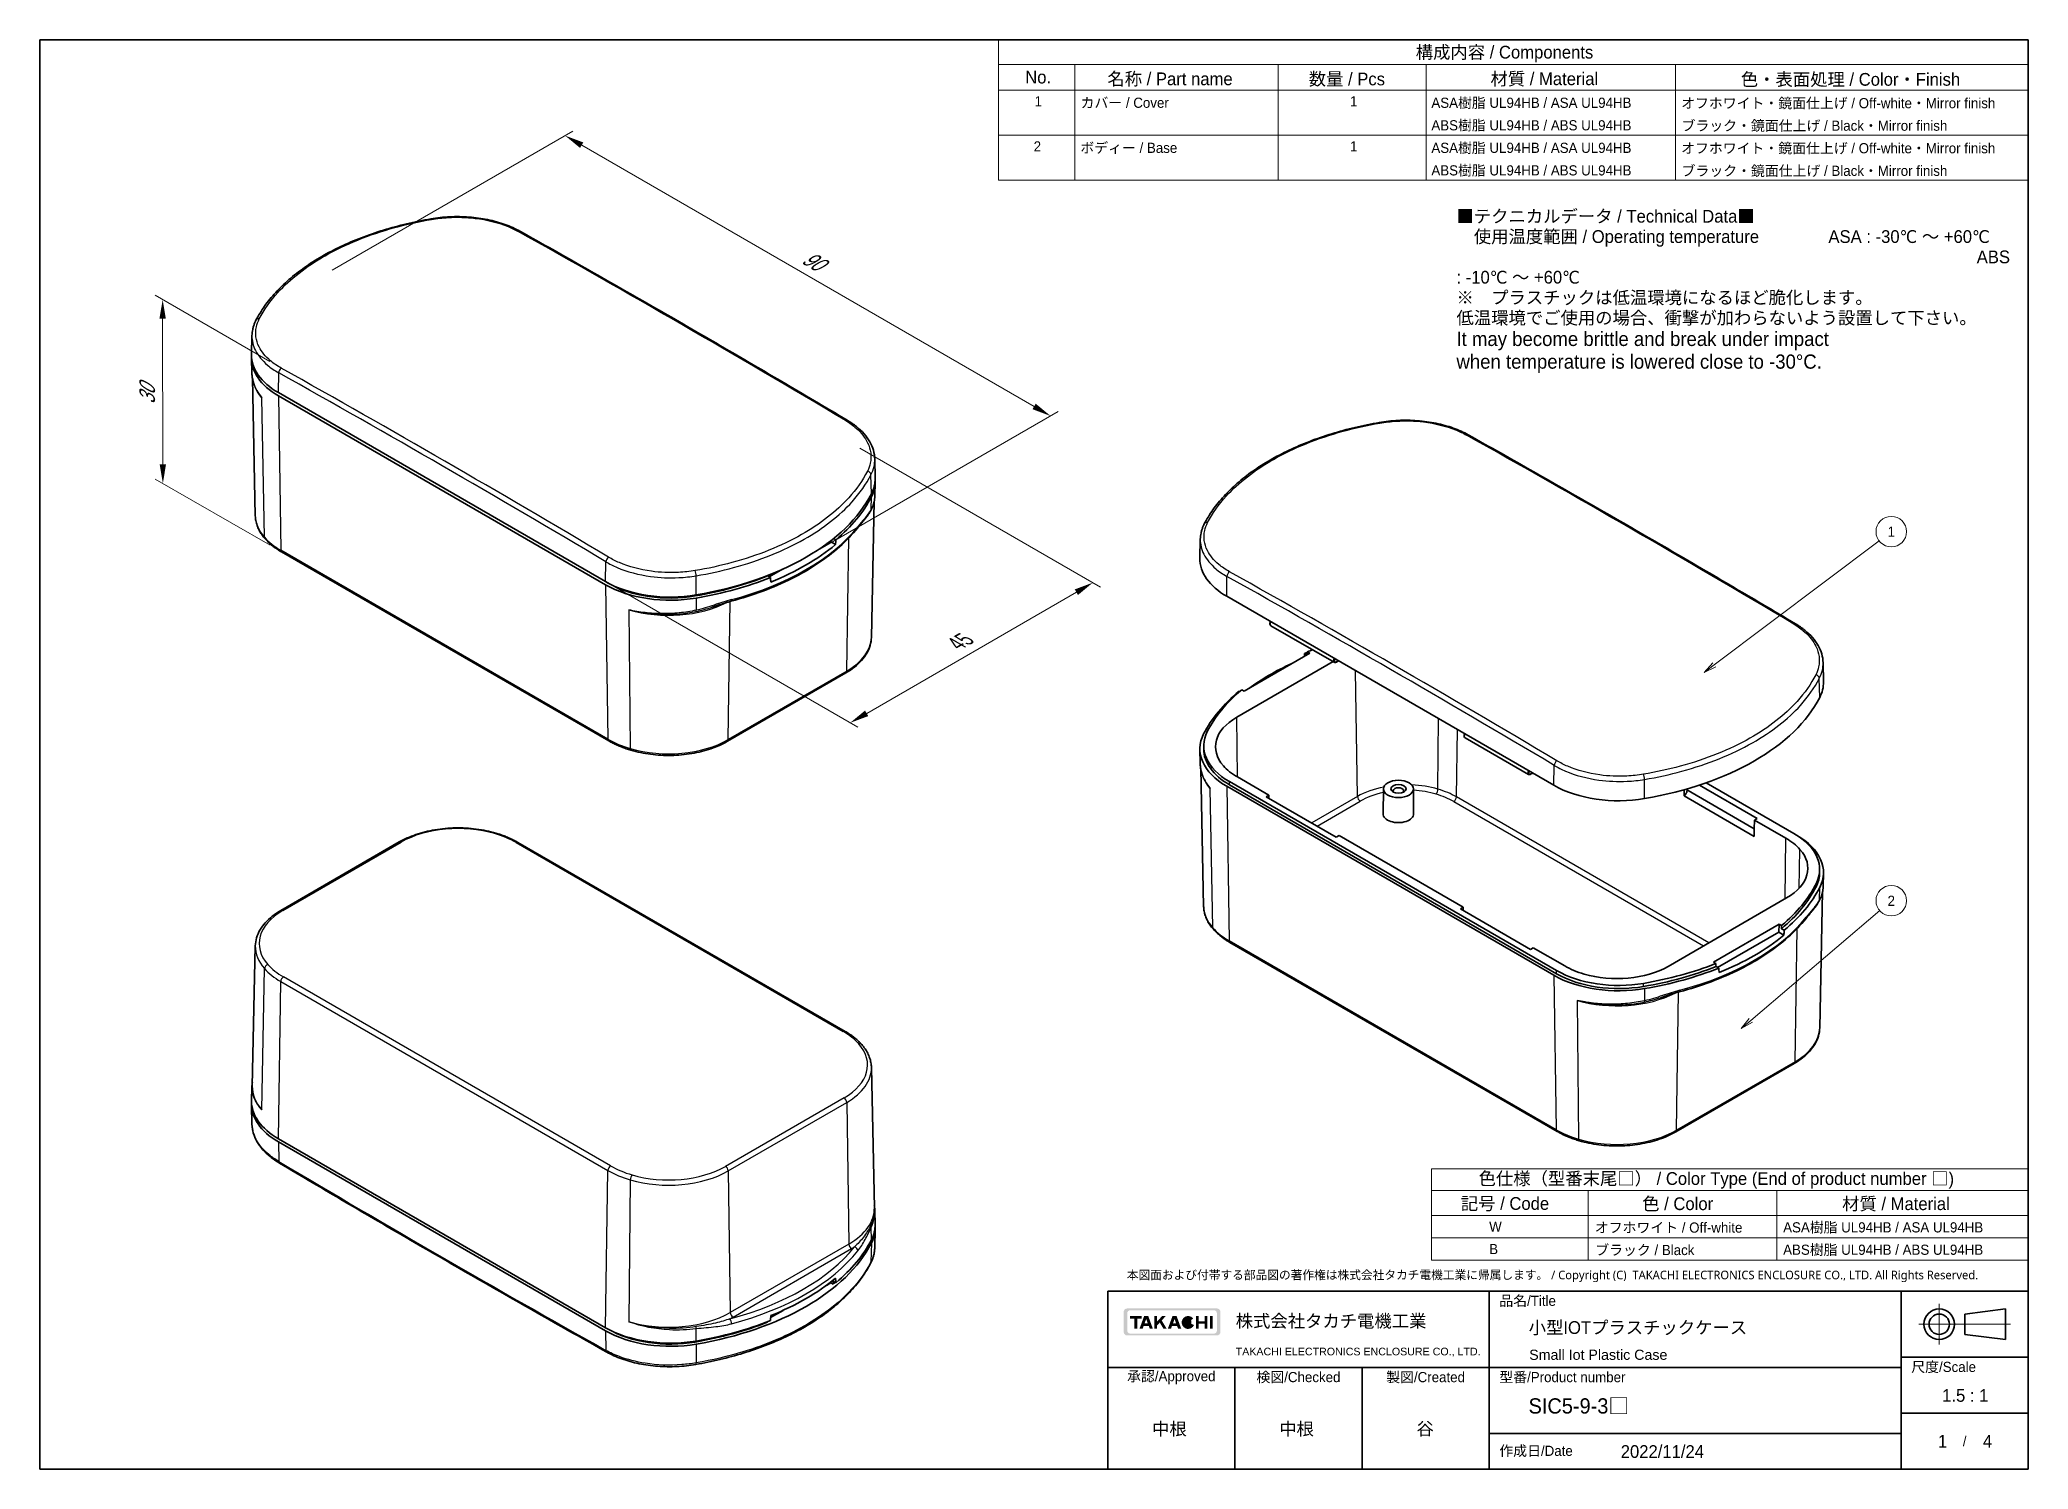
# Model space of a CAD drawing. Header units: millimetres. Extents: x -310 to 1154, y 4 to 285.
# Drawn here: x -309.7 to -49, y 4.5 to 191.8 of the extents above; entities that cross this region are included whole.
import ezdxf

# ---------------------------------------------------------------- set-up
doc = ezdxf.new("R2010")
doc.units = ezdxf.units.MM
doc.layers.get('Defpoints').update_dxf_attribs({"lineweight": 25})
for name, color, linetype, lineweight in [('Border (ISO)', 7, 'Continuous', 35), ('Dimension (ISO)', 7, 'Continuous', 18), ('Symbol (ISO)', 7, 'Continuous', 18), ('Title (ISO)', 7, 'Continuous', 35), ('Visible (ISO)', 7, 'Continuous', 35), ('Visible Narrow (ISO)', 7, 'Continuous', 25)]:
    doc.layers.add(name, color=color, linetype=linetype, lineweight=lineweight)
doc.layers.add('Hatch (ISO)', color=1, linetype='Continuous', lineweight=18, true_color=0xff0000)
doc.layers.add('Symbol (TK)', color=100, linetype='Continuous', lineweight=18, true_color=0x00ff3f)
doc.styles.add('Note Text (TK)', font='')
doc.styles.add('Note Text (TK2)', font='')
doc.styles.add('takachi1', font='', dxfattribs={"height": 2.5})
doc.styles.add('文字スタイル40', font='')
doc.styles.add('文字スタイル67', font='arial.ttf')
doc.styles.get('Note Text (TK)').set_extended_font_data('MS PGothic')
doc.styles.get('Note Text (TK2)').set_extended_font_data('MS PGothic')
doc.styles.get('takachi1').set_extended_font_data('MS PGothic')
doc.styles.get('文字スタイル40').set_extended_font_data('MS PGothic')
doc.dimstyles.new('Default - Method 1b (TK)', dxfattribs={"dimtxt": 2.5, "dimasz": 2.5, "dimexe": 1, "dimexo": 1.5, "dimgap": 1, "dimtad": 1, "dimtoh": 1, "dimrnd": 1e-08, "dimdsep": 46, "dimtxsty": 'Note Text (TK)', "dimcen": 0.09, "dimdle": 5, "dimclrd": 100, "dimclre": 100, "dimclrt": 7, "dimadec": 1, "dimazin": 1, "dimtfac": 1, "dimtmove": 0, "dimatfit": 3, "dimfxl": 0, "dimtolj": 1, "dimlwd": -1, "dimlwe": -1, "dimarcsym": 0})

msp = doc.modelspace()

# ---------------------------------------------------------------- texts
at = {"insert": (-167.169, 30.479), "char_height": 1.125, "attachment_point": 1, "style": 'takachi1'}
msp.add_mtext_dynamic_manual_height_columns('{\\fMeiryo UI|b0|i0|c128|p50;本図面および付帯する部品図の著作権は株式会社タカチ電機工業に帰属します。 / Copyright (C)  TAKACHI ELECTRONICS ENCLOSURE CO., LTD. All Rights Reserved.}', width=142.251284, gutter_width=9.375, heights=[0], dxfattribs=at)
at = {"layer": 'Symbol (ISO)', "color": 7, "insert": (-123.9533, 158.8131), "char_height": 1.666667, "width": 73.350779, "attachment_point": 4, "line_spacing_factor": 0.958594, "style": 'Note Text (TK)'}
msp.add_mtext('■テクニカルデータ / Technical Data■\\P\u3000使用温度範囲 / Operating temperature\u3000\u3000\u3000\u3000ASA : -30℃ ～ +60℃{\\H1.3211x; }\\P\u3000\u3000\u3000\u3000\u3000\u3000\u3000\u3000\u3000\u3000\u3000\u3000\u3000\u3000\u3000\u3000\u3000\u3000\u3000\u3000\u3000\u3000\u3000\u3000\u3000\u3000\u3000\u3000\u3000\u3000ABS : -10℃ ～ +60℃{\\H1.18x; }\\P{\\fMeiryo UI|b0|i0|c128|p50;※\u3000プラスチックは低温環境になるほど脆化します。\\H1.2557x; \\H0.79636x;\\P低温環境でご使用の場合、衝撃が加わらないよう設置して下さい。\\fMS PGothic|b0|i0|c128|p50;\\H1.2087x; }\\P{\\H1.116x;It may become brittle and break under impact \\H1.0459x; \\H0.95608x;\\Pwhen temperature is lowered close to -30°C.\\H1.0894x; }', dxfattribs=at)

# ---------------------------------------------------------------- blocks, each defined once
blk = doc.blocks.new('図面枠 tk図枠')
at = {"layer": 'Border (ISO)'}
for p, q in [((14.5, 289), (405.5, 289)), ((14.5, 289), (14.5, 8)), ((405.5, 289), (405.5, 8)), ((14.5, 8), (405.5, 8))]:
    blk.add_line(p, q, dxfattribs=at)
blk = doc.blocks.new('表題欄 tk表題欄')
at = {"layer": 'Hatch (ISO)'}
h = blk.add_hatch(color=256, dxfattribs=at)
edge = h.paths.add_edge_path(flags=0)
edge.add_arc((95.58, 236.3), 0.596, 270, 360)
edge.add_line((96.17, 236.3), (96.17, 239.71))
edge.add_arc((95.58, 239.71), 0.596, 0, 90)
edge.add_line((95.58, 240.31), (79.14, 240.31))
edge.add_arc((79.14, 239.71), 0.596, 90, 180)
edge.add_line((78.54, 239.71), (78.54, 236.3))
edge.add_arc((79.14, 236.3), 0.596, 180, 270)
edge.add_line((79.14, 235.7), (95.58, 235.7))
edge = h.paths.add_edge_path()
edge.add_line((77.84, 239.96), (77.84, 236.05))
edge.add_arc((78.54, 236.05), 0.702, 180, 270)
edge.add_line((78.54, 235.35), (96.17, 235.35))
edge.add_arc((96.17, 236.05), 0.702, 270, 360)
edge.add_line((96.87, 236.05), (96.87, 239.96))
edge.add_arc((96.17, 239.96), 0.702, 0, 90)
edge.add_line((96.17, 240.66), (78.54, 240.66))
edge.add_arc((78.54, 239.96), 0.702, 90, 180)
for points in [[(79.07, 239.15), (79.07, 238.66), (79.92, 238.66), (79.92, 236.66), (80.51, 236.66), (80.51, 238.66), (81.36, 238.66), (81.36, 239.15)], [(85.68, 236.66), (84.94, 237.89), (84.42, 237.32), (84.42, 236.66), (83.9, 236.66), (83.9, 239.15), (84.42, 239.15), (84.42, 238.1), (85.39, 239.15), (86.11, 239.15), (85.32, 238.3), (86.3, 236.66)], [(92.09, 239.15), (92.09, 236.66), (92.61, 236.66), (92.61, 237.66), (93.77, 237.66), (93.77, 236.66), (94.29, 236.66), (94.29, 239.15), (93.77, 239.15), (93.77, 238.15), (92.61, 238.15), (92.61, 239.15)], [(94.84, 239.15), (94.84, 236.66), (95.36, 236.66), (95.36, 239.15)]]:
    blk.add_hatch(color=256, dxfattribs=at).paths.add_polyline_path(points)
h = blk.add_hatch(color=256, dxfattribs=at)
h.paths.add_polyline_path([(82.59, 237.71), (81.95, 237.71), (82.27, 238.58)], flags=0)
h.paths.add_polyline_path([(82.78, 237.2), (81.76, 237.2), (81.57, 236.66), (80.95, 236.66), (81.86, 239.15), (82.68, 239.15), (83.59, 236.66), (82.98, 236.66)])
h = blk.add_hatch(color=256, dxfattribs=at)
h.paths.add_polyline_path([(87.53, 237.71), (88.16, 237.71), (87.85, 238.58)], flags=0)
h.paths.add_polyline_path([(87.14, 236.66), (87.34, 237.2), (88.35, 237.2), (88.55, 236.66), (89.17, 236.66), (88.25, 239.15), (87.44, 239.15), (86.52, 236.66)])
h = blk.add_hatch(color=256, dxfattribs=at)
edge = h.paths.add_edge_path()
edge.add_arc((90.52, 237.9), 1.27, 38.5505, 336.582)
edge.add_line((91.69, 237.4), (91.17, 237.62))
edge.add_ellipse((90.52, 237.9), major_axis=(0, -0.8), ratio=0.867347, start_angle=124.651, end_angle=429.4109, ccw=False)
edge.add_line((91.09, 238.36), (91.52, 238.7))
at = {"layer": 'Title (ISO)'}
for p, q in [((74.71, 244.05), (255.71, 244.05)), ((74.71, 209.05), (74.71, 244.05)), ((149.71, 244.05), (149.71, 209.05)), ((230.71, 244.05), (230.71, 209.05)), ((255.71, 244.05), (255.71, 209.05)), ((243.21, 239.55), (251.21, 240.55)), ((243.21, 239.55), (243.21, 235.55)), ((251.21, 234.55), (251.21, 240.55)), ((243.21, 235.55), (251.21, 234.55)), ((230.71, 231.05), (255.71, 231.05)), ((74.71, 229.05), (230.71, 229.05)), ((99.71, 229.05), (99.71, 209.05)), ((124.71, 229.05), (124.71, 209.05)), ((230.71, 220.05), (255.71, 220.05)), ((149.71, 216.05), (230.71, 216.05)), ((255.71, 209.05), (74.71, 209.05))]:
    blk.add_line(p, q, dxfattribs=at)
at = {"layer": 'Title (ISO)', "color": 4, "linetype": 'Continuous', "lineweight": 18, "true_color": 0x00ffff}
for p, q in [((238.21, 241.55), (238.21, 233.55)), ((252.21, 237.55), (234.21, 237.55))]:
    blk.add_line(p, q, dxfattribs=at)
at = {"layer": 'Title (ISO)'}
for radius in [3, 2]:
    blk.add_circle((238.21, 237.55), radius, dxfattribs=at)
at = {"layer": 'Title (ISO)', "color": 1, "true_color": 0xff0000, "char_height": 2, "line_spacing_factor": 1.5, "style": 'Note Text (TK)'}
for s, insert, attachment_point in [('\\fＭＳ Ｐゴシック|b0|i0;\\H2.0000;品名/Title', (151.71, 242.05), 4), ('\\fＭＳ Ｐゴシック|b0|i0;\\H2.0000;承認/Approved', (87.21, 227.05), 5), ('\\fＭＳ Ｐゴシック|b0|i0;\\H2.0000;検図/Checked', (112.21, 227.05), 5), ('\\fＭＳ Ｐゴシック|b0|i0;\\H2.0000;製図/Created', (137.21, 227.05), 5), ('\\fＭＳ Ｐゴシック|b0|i0;\\H2.0000;型番/Product number', (151.71, 227.05), 4), ('\\fＭＳ Ｐゴシック|b0|i0;\\H2.0000;尺度/Scale', (232.71, 229.05), 4), ('\\fＭＳ Ｐゴシック|b0|i0;\\H2.0000;作成日/Date', (151.71, 212.55), 4)]:
    blk.add_mtext(s, dxfattribs=dict(at, insert=insert, attachment_point=attachment_point))
at = {"layer": 'Title (ISO)', "color": 7, "line_spacing_factor": 1.5, "style": 'Note Text (TK)'}
for s, insert, char_height, attachment_point in [('株式会社タカチ電機工業', (99.87, 238.05), 2.5, 4), ('\\fArial|b0|i0;\\H1.4986;TAKACHI ELECTRONICS ENCLOSURE CO., LTD.', (99.87, 232.05), 1.4986, 4), ('\\fＭＳ Ｐゴシック|b0|i0;\\H2.0000;/', (243.21, 214.55), 2, 5)]:
    blk.add_mtext(s, dxfattribs=dict(at, insert=insert, char_height=char_height, attachment_point=attachment_point))
at = {"layer": 'Title (ISO)', "color": 7}
for tag, p, height, style in [('<品名>_001', (157.48, 235.65), 2.5, 'Note Text (TK)'), ('<Title>_001', (157.58, 230.55), 2, '文字スタイル67'), ('<型番>_001', (157.45, 219.99), 3, '文字スタイル40'), ('<尺度>_001', (240.06, 222.31), 2.5, 'Note Text (TK)'), ('<承認>_001', (83.43, 215.75), 2.5, 'Note Text (TK)'), ('<検図>_001', (108.43, 215.75), 2.5, 'Note Text (TK)'), ('<製図>_001', (135.42, 215.76), 2.5, 'Note Text (TK)'), ('<ページ_No.>_001', (237.8, 213.3), 2.5, 'Note Text (TK)'), ('<総ページ数>_001', (246.79, 213.3), 2.5, 'Note Text (TK)'), ('作成日_001', (175.64, 211.28), 2.5, 'Note Text (TK)')]:
    blk.add_attdef(tag, p, '', height=height, dxfattribs=dict(at, style=style))
blk = doc.blocks.new('テーブル1')
at = {"layer": 'Symbol (ISO)'}
for p, q in [((288.13, 60.98), (405.5, 60.98)), ((288.13, 60.98), (288.13, 56.7)), ((405.5, 60.98), (405.5, 56.7)), ((288.13, 56.7), (405.5, 56.7)), ((288.13, 56.7), (288.13, 51.8)), ((319, 56.7), (319, 51.8)), ((356.07, 56.7), (356.07, 51.8)), ((405.5, 56.7), (405.5, 51.8)), ((288.13, 51.8), (405.5, 51.8)), ((288.13, 51.8), (288.13, 43)), ((319, 51.8), (319, 43)), ((356.07, 51.8), (356.07, 43)), ((405.5, 51.8), (405.5, 43)), ((288.13, 47.4), (405.5, 47.4)), ((288.13, 43), (405.5, 43))]:
    blk.add_line(p, q, dxfattribs=at)
at = {"layer": 'Symbol (ISO)', "color": 7, "attachment_point": 7}
for s, insert, char_height, style in [('色仕様（型番末尾□） / Color Type (End of product number □)', (297.42, 57.06), 2.5, 'Note Text (TK)'), ('記号 / Code', (293.93, 52.63), 2.5, 'Note Text (TK)'), ('色 / Color', (329.59, 52.63), 2.5, 'Note Text (TK)'), ('材質 / Material', (368.9, 52.58), 2.5, 'Note Text (TK)'), ('              W', (289.33, 48.59), 2, 'Note Text (TK2)'), ('オフホワイト / Off-white', (320.28, 48.33), 2, 'Note Text (TK2)'), ('ASA樹脂 UL94HB / ASA UL94HB', (357.31, 48.25), 2, 'Note Text (TK2)'), ('              B', (289.33, 44.2), 2, 'Note Text (TK2)'), ('ブラック / Black', (320.37, 43.81), 2, 'Note Text (TK2)'), ('ABS樹脂 UL94HB / ABS UL94HB', (357.31, 43.85), 2, 'Note Text (TK2)')]:
    blk.add_mtext(s, dxfattribs=dict(at, insert=insert, char_height=char_height, style=style))
blk = doc.blocks.new('構成内容 _ Components')
at = {"layer": 'Symbol (ISO)'}
for p, q in [((405.5, 289), (203.01, 289)), ((203.01, 289), (203.01, 284.16)), ((405.5, 289), (405.5, 284.16)), ((405.5, 284.16), (203.01, 284.16)), ((203.01, 284.16), (203.01, 279.12)), ((218.01, 284.16), (218.01, 279.12)), ((258.01, 284.16), (258.01, 279.12)), ((287.1, 284.16), (287.1, 279.12)), ((336.17, 284.16), (336.17, 279.12)), ((405.5, 284.16), (405.5, 279.12)), ((405.5, 279.12), (203.01, 279.12)), ((203.01, 279.12), (203.01, 261.39)), ((218.01, 279.12), (218.01, 261.39)), ((258.01, 279.12), (258.01, 261.39)), ((287.1, 279.12), (287.1, 261.39)), ((336.17, 279.12), (336.17, 261.39)), ((405.5, 279.12), (405.5, 261.39)), ((405.5, 270.25), (203.01, 270.25)), ((405.5, 261.39), (203.01, 261.39))]:
    blk.add_line(p, q, dxfattribs=at)
at = {"layer": 'Symbol (ISO)', "color": 7, "attachment_point": 7}
for s, insert, char_height, style in [('構成内容 / Components', (285.06, 284.56), 2.5, 'Note Text (TK)'), ('No.', (208.27, 280.38), 2.5, 'Note Text (TK)'), ('名称 / Part name', (224.43, 279.79), 2.5, 'Note Text (TK)'), ('数量 / Pcs', (264.02, 279.76), 2.5, 'Note Text (TK)'), ('材質 / Material', (299.76, 279.8), 2.5, 'Note Text (TK)'), ('色・表面処理 / Color・Finish', (348.98, 279.69), 2.5, 'Note Text (TK)'), ('1', (210.11, 275.91), 2, 'Note Text (TK2)'), ('カバー / Cover', (219.16, 275.55), 2, 'Note Text (TK2)'), ('1', (272.15, 275.91), 2, 'Note Text (TK2)'), ('ASA樹脂 UL94HB / ASA UL94HB', (288.14, 275.4), 2, 'Note Text (TK2)'), ('オフホワイト・鏡面仕上げ / Off-white・Mirror finish', (337.25, 275.32), 2, 'Note Text (TK2)'), ('ABS樹脂 UL94HB / ABS UL94HB', (288.14, 270.97), 2, 'Note Text (TK2)'), ('ブラック・鏡面仕上げ / Black・Mirror finish', (337.34, 270.89), 2, 'Note Text (TK2)'), ('2', (209.93, 267.04), 2, 'Note Text (TK2)'), ('ボディー / Base', (219.12, 266.55), 2, 'Note Text (TK2)'), ('1', (272.15, 267.05), 2, 'Note Text (TK2)'), ('ASA樹脂 UL94HB / ASA UL94HB', (288.14, 266.54), 2, 'Note Text (TK2)'), ('オフホワイト・鏡面仕上げ / Off-white・Mirror finish', (337.25, 266.46), 2, 'Note Text (TK2)'), ('ABS樹脂 UL94HB / ABS UL94HB', (288.14, 262.11), 2, 'Note Text (TK2)'), ('ブラック・鏡面仕上げ / Black・Mirror finish', (337.34, 262.02), 2, 'Note Text (TK2)')]:
    blk.add_mtext(s, dxfattribs=dict(at, insert=insert, char_height=char_height, style=style))
blk = doc.blocks.new('*D83')
at = {"layer": 'Defpoints', "color": 0, "transparency": 16777216}
for p in [(-203.67, 139.15), (-235.49, 120.78), (-171.62, 120.65)]:
    blk.add_point(p, dxfattribs=at)
at = {"layer": 'Dimension (ISO)', "color": 100, "transparency": 16777216}
for p, q in [((-202.17, 138.29), (-170.62, 120.07)), ((-233.99, 119.92), (-202.44, 101.7)), ((-201.27, 103.52), (-173.78, 119.4))]:
    blk.add_line(p, q, dxfattribs=at)
for points in [[(-173.99, 119.76), (-173.57, 119.03), (-171.62, 120.65)], [(-201.48, 103.89), (-201.06, 103.16), (-203.44, 102.27)]]:
    blk.add_solid(points, dxfattribs=at)
at = {"layer": 'Dimension (ISO)', "color": 7, "transparency": 16777216, "insert": (-189.53, 112.63), "char_height": 2.5, "attachment_point": 4, "rotation": 30, "style": 'Note Text (TK)'}
blk.add_mtext('\\A1;{\\Q-30.000;\\W0.816;\\H0.816x;45}', dxfattribs=at)
blk = doc.blocks.new('*D84')
at = {"layer": 'Defpoints', "color": 0, "transparency": 16777216}
for p in [(-240.8, 179.23), (-272.85, 160.72), (-209.21, 123.98)]:
    blk.add_point(p, dxfattribs=at)
at = {"layer": 'Dimension (ISO)', "color": 100, "transparency": 16777216}
for p, q in [((-271.35, 161.59), (-239.8, 179.81)), ((-179.32, 143.74), (-238.63, 177.98)), ((-207.71, 124.85), (-176.16, 143.06))]:
    blk.add_line(p, q, dxfattribs=at)
for points in [[(-238.42, 178.34), (-238.84, 177.62), (-240.8, 179.23)], [(-179.11, 144.1), (-179.53, 143.38), (-177.16, 142.49)]]:
    blk.add_solid(points, dxfattribs=at)
at = {"layer": 'Dimension (ISO)', "color": 7, "transparency": 16777216, "insert": (-209.43, 163.45), "char_height": 2.5, "attachment_point": 4, "rotation": 330, "style": 'Note Text (TK)'}
blk.add_mtext('\\A1;{\\Q30.000;\\W0.816;\\H0.816x;90}', dxfattribs=at)
blk = doc.blocks.new('*D85')
at = {"layer": 'Defpoints', "color": 0, "transparency": 16777216}
for p in [(-293.56, 157.73), (-278.01, 148.76), (-277.98, 124.68)]:
    blk.add_point(p, dxfattribs=at)
at = {"layer": 'Dimension (ISO)', "color": 100, "transparency": 16777216}
for p, q in [((-279.51, 149.62), (-294.56, 158.31)), ((-293.54, 136.15), (-293.56, 155.23)), ((-279.48, 125.54), (-294.53, 134.23))]:
    blk.add_line(p, q, dxfattribs=at)
for points in [[(-293.14, 155.24), (-293.98, 155.23), (-293.56, 157.73)], [(-293.12, 136.15), (-293.95, 136.15), (-293.53, 133.65)]]:
    blk.add_solid(points, dxfattribs=at)
at = {"layer": 'Dimension (ISO)', "color": 7, "transparency": 16777216, "insert": (-295.57, 144), "char_height": 2.5, "attachment_point": 4, "rotation": 90.0685, "style": 'Note Text (TK)'}
blk.add_mtext('\\A1;{\\Q30.056;\\W0.816;\\H0.816x;30}', dxfattribs=at)
blk = doc.blocks.new('バルーン1')
at = {"layer": 'Symbol (TK)', "color": 100, "true_color": 0x00ff40}
for p, q in [((343.75, 166.11), (376.18, 190.52)), ((343.45, 166.51), (341.75, 164.61)), ((343.75, 166.11), (341.75, 164.61)), ((341.75, 164.61), (344.05, 165.71))]:
    blk.add_line(p, q, dxfattribs=at)
at = {"layer": 'Symbol (TK)'}
blk.add_circle((378.57, 192.31), 3, dxfattribs=at)
at = {"layer": 'Symbol (TK)', "color": 7, "insert": (378.57, 192.29), "char_height": 2, "attachment_point": 5, "style": 'Note Text (TK2)'}
blk.add_mtext('1', dxfattribs=at)
blk = doc.blocks.new('バルーン2')
at = {"layer": 'Symbol (TK)', "color": 100, "true_color": 0x00ff40}
for p, q in [((350.95, 96.23), (376.29, 117.82)), ((350.62, 96.61), (349.04, 94.61)), ((350.95, 96.23), (349.04, 94.61)), ((349.04, 94.61), (351.27, 95.85))]:
    blk.add_line(p, q, dxfattribs=at)
at = {"layer": 'Symbol (TK)'}
blk.add_circle((378.57, 119.76), 3, dxfattribs=at)
at = {"layer": 'Symbol (TK)', "color": 7, "insert": (378.57, 119.75), "char_height": 2, "attachment_point": 5, "style": 'Note Text (TK2)'}
blk.add_mtext('2', dxfattribs=at)

# ---------------------------------------------------------------- dimensions: what is measured, and where the dimension line sits
at = {"layer": 'Dimension (ISO)', "color": 100, "true_color": 0x00ff3f}
for base, p1, p2, angle, text, picture, middle in [((-240.7955, 179.2287), (-209.2114, 123.9791), (-272.851, 160.7214), 330, '{\\Q30.000;\\W0.816;\\H0.816x;<>}', '*D84', (-208.9757, 160.8575)), ((-171.6174, 120.6454), (-235.4927, 120.7815), (-203.6729, 139.1526), 210, '{\\Q-30.000;\\W0.816;\\H0.816x;<>}', '*D83', (-187.5273, 111.4598))]:
    dim = msp.add_linear_dim(base=base, p1=p1, p2=p2, angle=angle, text=text, dimstyle='Default - Method 1b (TK)', override={"dimgap": 1, "dimtoh": 0, "dimdec": 2, "dimlfac": 1.224745, "dimtol": 0, "dimlim": 0, "dimtp": 0, "dimtm": 0, "dimtdec": 2, "dimtofl": 0, "dimatfit": 1}, dxfattribs=at)
    dim.commit()
    dim.dimension.update_dxf_attribs({"geometry": picture, "text_midpoint": middle, "dimtype": 160})
dim = msp.add_linear_dim(base=(-293.5625, 157.7348), p1=(-277.9774, 124.6766), p2=(-278.0062, 148.7579), angle=270.068526, text='{\\Q30.056;\\W0.816;\\H0.816x;<>}', dimstyle='Default - Method 1b (TK)', override={"dimtad": 2, "dimtoh": 0, "dimdec": 0, "dimlfac": 1.225279, "dimtdec": 0, "dimtofl": 0, "dimatfit": 1}, dxfattribs=at)
dim.commit()
dim.dimension.update_dxf_attribs({"geometry": '*D85', "text_midpoint": (-295.5681, 145.6917)})

# ---------------------------------------------------------------- linework, layer by layer
at = {"layer": 'Visible (ISO)'}
for p, q in [((-281.85, 153.0277), (-281.9033, 150.5324)), ((-281.8656, 148.1856), (-281.9033, 149.9531)), ((-281.4114, 129.4066), (-281.7974, 147.4614)), ((-278.3895, 145.5479), (-235.4927, 120.7815)), ((-235.4927, 120.3732), (-278.3895, 145.1397)), ((-200.2125, 136.836), (-200.1591, 134.3392)), ((-200.1966, 132.0059), (-200.1591, 133.7599)), ((-200.6511, 113.4808), (-200.2691, 131.3477)), ((-206.4781, 125.7613), (-206.0295, 126.0203)), ((-206.0233, 126.1045), (-206.0295, 126.0203)), ((-206.0295, 126.0203), (-205.3555, 125.6312)), ((-205.6002, 126.4385), (-205.3081, 126.2698)), ((-157.5347, 126.3398), (-157.5881, 123.8445)), ((-277.9774, 124.6766), (-235.0806, 99.9101)), ((-235.1392, 120.5773), (-235.4927, 120.7815)), ((-213.8862, 121.3172), (-214.2456, 121.5247)), ((-214.0308, 121.4008), (-212.2983, 122.401)), ((-154.0743, 118.86), (-111.1775, 94.0936)), ((-139.9858, 110.218), (-148.2733, 115.0028)), ((-152.7603, 103.008), (-140.1289, 110.3007)), ((-151.7951, 106.4322), (-143.1551, 111.4204)), ((-143.8611, 111.384), (-143.5396, 111.1984)), ((-143.465, 111.5993), (-143.1551, 111.4204)), ((-139.6872, 110.2387), (-139.4144, 110.3962)), ((-75.8972, 110.1481), (-75.8439, 107.6513)), ((-219.5271, 99.8558), (-203.9911, 108.8255)), ((-152.3654, 106.3889), (-152.4391, 106.4315)), ((-151.7951, 106.4322), (-152.1049, 106.6111)), ((-157.089, 98.8559), (-157.089, 99.2641)), ((-114.5299, 95.5211), (-122.8174, 100.3059)), ((-157.5503, 97.0028), (-157.5881, 98.7704)), ((-157.0961, 78.2239), (-157.4821, 96.2786)), ((-111.1775, 69.1904), (-154.0743, 93.9569)), ((-153.7207, 94.5693), (-110.8239, 69.8028)), ((-110.8239, 69.3945), (-153.7207, 94.161)), ((-148.5419, 92.7969), (-152.6662, 95.1781)), ((-114.2314, 95.5417), (-113.9586, 95.6992)), ((-92.1098, 94.1147), (-84.5364, 89.7422)), ((-79.7112, 87.7657), (-91.228, 94.4149)), ((-148.8955, 92.5928), (-148.5419, 92.7969)), ((-139.7031, 87.2856), (-148.8955, 92.5928)), ((-148.5419, 92.7969), (-148.5357, 92.385)), ((-133.5303, 93.624), (-133.5652, 90.3581)), ((-129.6002, 93.624), (-129.5652, 90.3581)), ((-94.1144, 92.7059), (-94.1024, 93.509)), ((-84.922, 87.3987), (-94.1144, 92.7059)), ((-93.8921, 93.5684), (-84.9073, 88.381)), ((-84.89, 89.5381), (-84.9073, 88.381)), ((-84.5364, 89.7422), (-84.89, 89.5381)), ((-84.89, 89.5381), (-80.7657, 87.1569)), ((-278.0714, 77.6895), (-262.5354, 86.6592)), ((-246.9819, 86.6049), (-204.0851, 61.8385)), ((-139.3496, 87.4897), (-139.7031, 87.2856)), ((-123.0861, 78.1), (-139.3496, 87.4897)), ((-84.9073, 88.381), (-84.922, 87.3987)), ((-79.7112, 87.7657), (-79.3577, 87.5616)), ((-76.3429, 82.6626), (-76.3429, 83.0709)), ((-75.8814, 80.8231), (-75.8439, 82.5771)), ((-80.6717, 79.327), (-96.2077, 70.3573)), ((-76.3358, 62.298), (-75.9539, 80.1649)), ((-123.4397, 77.8959), (-123.0861, 78.1)), ((-114.2473, 72.5886), (-123.4397, 77.8959)), ((-123.0861, 78.1), (-123.0798, 77.6881)), ((-81.6368, 75.9028), (-90.2768, 70.9146)), ((-81.6368, 75.9028), (-81.7142, 74.8376)), ((-81.6368, 75.9028), (-81.327, 75.7239)), ((-281.4114, 73.0342), (-281.8044, 54.6516)), ((-153.6621, 73.4938), (-110.7653, 48.7273)), ((-89.7155, 70.218), (-81.7142, 74.8376)), ((-81.7142, 74.8376), (-81.0402, 74.4485)), ((-81.3522, 75.2945), (-80.9928, 75.087)), ((-113.8937, 72.7928), (-114.2473, 72.5886)), ((-109.7694, 70.4116), (-113.8937, 72.7928)), ((-89.9669, 70.7357), (-90.2768, 70.9146)), ((-89.5709, 70.1345), (-89.9303, 70.342)), ((-95.2118, 48.673), (-79.6758, 57.6427)), ((-200.6511, 57.1084), (-200.2581, 38.7257)), ((-281.8658, 54.5092), (-281.9033, 52.7551)), ((-281.85, 49.679), (-281.9033, 52.1759)), ((-278.3895, 47.7706), (-235.4927, 23.0042)), ((-235.4927, 22.5959), (-278.3895, 47.3624)), ((-200.1969, 38.3294), (-200.1591, 36.5619)), ((-200.2125, 33.4873), (-200.1591, 35.9826)), ((-206.5556, 28.5517), (-205.9521, 28.9001)), ((-205.9601, 29.0012), (-205.9521, 28.9001)), ((-205.6423, 28.7212), (-205.9521, 28.9001)), ((-205.3081, 28.9008), (-205.6675, 29.1083)), ((-213.8587, 24.3352), (-212.2208, 25.2808)), ((-235.1392, 22.8), (-235.4927, 23.0042))]:
    msp.add_line(p, q, dxfattribs=at)
for centre, major_axis, ratio, start_param, end_param in [((-269.9043, 150.0387), (-12, 0), 0.57735027, 6.25371826, 7.06858347), ((-269.9043, 150.4469), (-12, 0), 0.57735027, 6.2708424, 7.06858347), ((-212.1582, 134.2536), (12, 0), 0.57735027, 5.99533567, 6.29552822), ((-212.1582, 133.8454), (12, 0), 0.57735027, 5.99533567, 6.31265235), ((-233.2531, 137.8595), (34, 0), 0.57735027, 5.00023862, 5.99533567), ((-233.2531, 137.4513), (34, 0), 0.57735027, 5.67714776, 5.99533567), ((-233.2531, 136.8389), (-33.9869, 0), 0.57735027, 2.17872583, 2.53366315), ((-228.4354, 147.2094), (-23.2824, -332.9176), 0.07363077, 1.5110856, 1.51300757), ((-145.589, 123.759), (-12, 0), 0.57735027, 6.2708424, 7.06858347), ((-227.0075, 125.6804), (12, 0), 0.57735027, 3.92699082, 5.00023862), ((-227.0075, 125.2722), (-12, 0), 0.57735027, 0.78539816, 1.85864597), ((-227.0075, 125.2722), (-11.5, 0), 0.57735027, 0.78539816, 1.85864597), ((-233.2531, 137.4513), (-33.5, 0), 0.57735027, 1.85864597, 2.1741271), ((-233.2531, 137.4513), (-34, 0), 0.57735027, 1.85864597, 2.17683387), ((-233.2531, 80.8433), (24.886, -299.2726), 0.07493573, 1.70091894, 1.70111064), ((-238.0707, 141.6465), (-25.3195, 305.0593), 0.07343704, 4.63768343, 4.6396054), ((-124.4941, 94.6376), (33.9869, 0), 0.57735027, 2.23805305, 2.47433593), ((-119.6765, 105.0081), (23.2824, 332.9176), 0.07363077, 1.55679304, 1.55795569), ((-124.4941, 95.25), (34, 0), 0.57735027, 2.16291805, 2.17683387), ((-124.4941, 38.642), (-22.8044, -326.6003), 0.07513745, 4.49235355, 4.49353651), ((-124.4941, 95.6582), (-33.5, 0), 0.57735027, 5.29100919, 5.31439184), ((-87.8429, 107.5658), (12, 0), 0.57735027, 5.99533567, 6.29552822), ((-124.4941, 95.25), (-34, 0), 0.57735027, 5.67714776, 5.99533567), ((-124.4941, 95.6582), (-33.5, 0), 0.57735027, 5.68118244, 5.99533567), ((-108.9378, 111.1717), (34, 0), 0.57735027, 5.00023862, 5.99533567), ((-146.0442, 99.1304), (-9.498, 0), 0.57735027, 5.49778714, 6.75384579), ((-145.589, 98.8559), (-12, 0), 0.57735027, 5.99533567, 7.06858347), ((-145.589, 99.2641), (-11.5, 0), 0.57735027, 5.99533567, 7.06858347), ((-145.589, 98.8559), (-11.5, 0), 0.57735027, 0, 0.78539816), ((-145.589, 99.2641), (-10.0087, 0), 0.57735027, 0.47066049, 0.78539816), ((-102.6922, 98.9925), (12, 0), 0.57735027, 3.92699082, 5.00023862), ((-131.5652, 93.372), (-0.6974, 0), 0.57735027, 2.54249638, 6.88228158), ((-94.1532, 93.1714), (-0.3, -0.5196), 0.57735027, 0.87699011, 2.48269302), ((-131.5652, 90.351), (2, 0), 0.57735027, 3.13542179, 6.28935617), ((-87.8429, 83.0709), (10.0087, 0), 0.57735027, 0.47066049, 0.78539816), ((-87.8429, 83.0709), (11.5, 0), 0.57735027, 5.99533567, 7.06858347), ((-87.8429, 82.6626), (12, 0), 0.57735027, 5.99533567, 7.06858347), ((-87.3878, 83.2046), (9.498, 0), 0.57735027, 5.49778714, 6.75384579), ((-108.9378, 86.6768), (33.5, 0), 0.57735027, 5.68118244, 5.99533567), ((-87.8429, 82.6626), (11.5, 0), 0.57735027, 5.99533567, 6.28318531), ((-108.9378, 86.2685), (33.5, 0), 0.57735027, 5.67985453, 5.99533567), ((-108.9378, 86.2685), (34, 0), 0.57735027, 5.67714776, 5.99533567), ((-108.9378, 29.6605), (22.8044, 326.6003), 0.07513745, 4.85781625, 4.85914416), ((-108.9378, 85.6561), (-33.9869, 0), 0.57735027, 2.17872583, 2.53366315), ((-104.1201, 96.0266), (-23.2824, -332.9176), 0.07363077, 1.5110856, 1.51300757), ((-102.6922, 74.4976), (-10.0087, 0), 0.57735027, 0.78539816, 1.10013584), ((-108.9378, 86.6768), (33.5, 0), 0.57735027, 5.00023862, 5.31439184), ((-108.9378, 29.6605), (24.886, -299.2726), 0.07493573, 1.70091894, 1.70224685), ((-102.6922, 74.0894), (-12, 0), 0.57735027, 0.78539816, 1.85864597), ((-102.6922, 74.4976), (11.5, 0), 0.57735027, 3.92699082, 5.00023862), ((-102.6922, 74.0894), (-11.5, 0), 0.57735027, 0.78539816, 1.85864597), ((-102.9238, 74.2349), (-9.498, 0), 0.57735027, 1.10013584, 2.35619449), ((-108.9378, 86.2685), (-33.5, 0), 0.57735027, 1.85864597, 2.1741271), ((-108.9378, 86.2685), (-34, 0), 0.57735027, 1.85864597, 2.17683387), ((-113.7554, 90.4637), (-25.3195, 305.0593), 0.07343704, 4.63768343, 4.6396054), ((-269.9043, 52.2614), (-12, 0), 0.57735027, 6.25371826, 7.06858347), ((-269.9043, 52.6696), (-12, 0), 0.57735027, 6.2708424, 7.06858347), ((-212.1582, 36.4764), (12, 0), 0.57735027, 5.99533567, 6.29552822), ((-233.2531, 39.674), (34, 0), 0.57735027, 5.00023862, 5.99533567), ((-233.2531, 40.0823), (34, 0), 0.57735027, 5.67714776, 5.99533567), ((-212.1582, 36.0681), (12, 0), 0.57735027, 5.99533567, 6.31265235), ((-233.2531, 40.6946), (33.9869, 0), 0.57735027, 5.32031848, 5.67525581), ((-233.2531, 96.6902), (-24.886, 299.2726), 0.07493573, 4.47704891, 4.47837682), ((-233.2531, 39.674), (-33.5, 0), 0.57735027, 2.53958979, 2.55345994), ((-228.4354, 35.8871), (25.3195, -305.0593), 0.07343704, 1.54179822, 1.54372019), ((-233.2531, 39.674), (-33.5, 0), 0.57735027, 1.85864597, 2.17279919), ((-233.2531, 40.0823), (34, 0), 0.57735027, 5.00023862, 5.31842653), ((-233.2531, 96.6902), (-22.8044, -326.6003), 0.07513745, 1.3507609, 1.35095336), ((-238.0707, 30.3241), (23.2824, 332.9176), 0.07363077, 4.6983857, 4.70030767), ((-227.0075, 27.9031), (12, 0), 0.57735027, 3.92699082, 5.00023862), ((-227.0075, 27.4949), (-12, 0), 0.57735027, 0.78539816, 1.85864597), ((-227.0075, 27.4949), (-11.5, 0), 0.57735027, 0.78539816, 1.85864597)]:
    msp.add_ellipse(centre, major_axis=major_axis, ratio=ratio, start_param=start_param, end_param=end_param, dxfattribs=at)
for major_axis in [(-1.9651, 0), (-1, 0)]:
    msp.add_ellipse((-131.5652, 93.617), major_axis=major_axis, ratio=0.57735027, dxfattribs=at)
for points, knots in [([(-281.3248, 155.0283), (-280.9986, 155.6621), (-280.6183, 156.2852), (-279.7544, 157.504), (-279.2707, 158.0997), (-278.2056, 159.2585), (-277.6242, 159.8215), (-276.3695, 160.9099), (-275.6964, 161.4353), (-274.2651, 162.4439), (-273.507, 162.9272), (-271.9133, 163.8473), (-271.0777, 164.2842), (-269.337, 165.1077), (-268.4321, 165.4942), (-266.5616, 166.2136), (-265.596, 166.5464), (-263.6136, 167.1552), (-262.5968, 167.4311), (-260.5218, 167.9237), (-259.4637, 168.1403), (-258.39, 168.3262)], [0, 0, 0, 0, 0.33282313, 0.33282313, 0.66564626, 0.66564626, 0.99846939, 0.99846939, 1.33129252, 1.33129252, 1.66411565, 1.66411565, 1.99693878, 1.99693878, 2.32976191, 2.32976191, 2.66258504, 2.66258504, 2.99540817, 2.99540817, 3.3282313, 3.3282313, 3.3282313, 3.3282313]), ([(-258.39, 168.3262), (-257.9868, 168.396), (-257.5776, 168.4535), (-256.7513, 168.5435), (-256.3343, 168.5759), (-255.4971, 168.6153), (-255.077, 168.6223), (-254.2382, 168.6108), (-253.8196, 168.5923), (-252.9884, 168.53), (-252.5758, 168.4862), (-251.7611, 168.3736), (-251.359, 168.3049), (-250.5698, 168.1432), (-250.1827, 168.0503), (-249.4276, 167.841), (-249.0596, 167.7247), (-248.3467, 167.4697), (-248.0018, 167.331), (-247.3388, 167.0325), (-247.0208, 166.8728), (-246.7179, 166.703)], [0, 0, 0, 0, 0.12284804, 0.12284804, 0.24569608, 0.24569608, 0.36854412, 0.36854412, 0.49139216, 0.49139216, 0.6142402, 0.6142402, 0.73708824, 0.73708824, 0.85993628, 0.85993628, 0.98278432, 0.98278432, 1.10563237, 1.10563237, 1.22848041, 1.22848041, 1.22848041, 1.22848041]), ([(-246.7179, 166.703), (-243.8583, 165.1008), (-240.9984, 163.4887), (-235.2783, 160.2447), (-232.418, 158.6128), (-226.697, 155.3293), (-223.8364, 153.6777), (-218.1149, 150.3549), (-215.254, 148.6836), (-209.5321, 145.3216), (-206.671, 143.6308), (-203.81, 141.9302)], [1.5557698732, 1.5557698732, 1.5557698732, 1.5557698732, 1.5617804546, 1.5617804546, 1.5677910361, 1.5677910361, 1.5738016175, 1.5738016175, 1.5798121989, 1.5798121989, 1.5858227804, 1.5858227804, 1.5858227804, 1.5858227804]), ([(-281.85, 153.0277), (-281.8471, 153.1639), (-281.8376, 153.3002), (-281.8056, 153.5719), (-281.7831, 153.7074), (-281.7252, 153.9769), (-281.6898, 154.1109), (-281.6066, 154.377), (-281.5587, 154.5091), (-281.4508, 154.7707), (-281.3908, 154.9002), (-281.3248, 155.0283)], [0.91311811, 0.91311811, 0.91311811, 0.91311811, 0.976190563, 0.976190563, 1.039263017, 1.039263017, 1.102335471, 1.102335471, 1.165407924, 1.165407924, 1.228480378, 1.228480378, 1.228480378, 1.228480378]), ([(-281.6604, 146.8623), (-281.6858, 146.9496), (-281.7089, 147.0372), (-281.7503, 147.2127), (-281.7687, 147.3007), (-281.8007, 147.4767), (-281.8144, 147.5648), (-281.837, 147.7414), (-281.8461, 147.83), (-281.8594, 148.0076), (-281.8637, 148.0965), (-281.8656, 148.1856)], [0.326324958, 0.326324958, 0.326324958, 0.326324958, 0.364595374, 0.364595374, 0.402865791, 0.402865791, 0.441136207, 0.441136207, 0.479406624, 0.479406624, 0.51767704, 0.51767704, 0.51767704, 0.51767704]), ([(-203.81, 141.9302), (-203.3737, 141.6709), (-202.969, 141.391), (-202.2324, 140.7946), (-201.9005, 140.4782), (-201.3187, 139.814), (-201.0686, 139.4661), (-200.6594, 138.7455), (-200.5002, 138.3726), (-200.2808, 137.612), (-200.2208, 137.2242), (-200.2125, 136.836)], [0, 0, 0, 0, 0.176972146, 0.176972146, 0.353944291, 0.353944291, 0.530916437, 0.530916437, 0.707888582, 0.707888582, 0.884860728, 0.884860728, 0.884860728, 0.884860728]), ([(-157.0096, 128.3404), (-156.6833, 128.9742), (-156.303, 129.5973), (-155.4391, 130.8161), (-154.9555, 131.4119), (-153.8904, 132.5706), (-153.3089, 133.1336), (-152.0542, 134.222), (-151.3811, 134.7474), (-149.9498, 135.756), (-149.1917, 136.2393), (-147.598, 137.1594), (-146.7624, 137.5963), (-145.0218, 138.4198), (-144.1168, 138.8063), (-142.2463, 139.5257), (-141.2807, 139.8585), (-139.2984, 140.4673), (-138.2815, 140.7433), (-136.2066, 141.2358), (-135.1484, 141.4524), (-134.0747, 141.6383)], [0, 0, 0, 0, 0.33282313, 0.33282313, 0.66564626, 0.66564626, 0.99846939, 0.99846939, 1.33129252, 1.33129252, 1.66411565, 1.66411565, 1.99693878, 1.99693878, 2.32976191, 2.32976191, 2.66258504, 2.66258504, 2.99540817, 2.99540817, 3.3282313, 3.3282313, 3.3282313, 3.3282313]), ([(-134.0747, 141.6383), (-133.6716, 141.7081), (-133.2623, 141.7656), (-132.436, 141.8556), (-132.019, 141.888), (-131.1819, 141.9274), (-130.7617, 141.9344), (-129.923, 141.9229), (-129.5043, 141.9044), (-128.6731, 141.8421), (-128.2605, 141.7983), (-127.4458, 141.6857), (-127.0437, 141.617), (-126.2545, 141.4554), (-125.8674, 141.3624), (-125.1123, 141.1531), (-124.7443, 141.0368), (-124.0314, 140.7818), (-123.6865, 140.6431), (-123.0235, 140.3447), (-122.7055, 140.1849), (-122.4026, 140.0152)], [0, 0, 0, 0, 0.12284804, 0.12284804, 0.24569608, 0.24569608, 0.36854412, 0.36854412, 0.49139216, 0.49139216, 0.6142402, 0.6142402, 0.73708824, 0.73708824, 0.85993628, 0.85993628, 0.98278432, 0.98278432, 1.10563237, 1.10563237, 1.22848041, 1.22848041, 1.22848041, 1.22848041]), ([(-122.4026, 140.0152), (-119.543, 138.4129), (-116.6832, 136.8008), (-110.963, 133.5568), (-108.1027, 131.9249), (-102.3818, 128.6414), (-99.5211, 126.9898), (-93.7996, 123.667), (-90.9387, 121.9957), (-85.2168, 118.6337), (-82.3558, 116.9429), (-79.4947, 115.2423)], [1.5557698732, 1.5557698732, 1.5557698732, 1.5557698732, 1.5617804546, 1.5617804546, 1.5677910361, 1.5677910361, 1.5738016175, 1.5738016175, 1.5798121989, 1.5798121989, 1.5858227804, 1.5858227804, 1.5858227804, 1.5858227804]), ([(-200.1966, 132.0059), (-200.1994, 131.877), (-200.2089, 131.748), (-200.2412, 131.4906), (-200.264, 131.3623), (-200.3228, 131.1073), (-200.3586, 130.9806), (-200.443, 130.7296), (-200.4915, 130.6053), (-200.6003, 130.3598), (-200.6608, 130.2386), (-200.7268, 130.1192)], [0.545837072, 0.545837072, 0.545837072, 0.545837072, 0.608677256, 0.608677256, 0.67151744, 0.67151744, 0.734357625, 0.734357625, 0.797197809, 0.797197809, 0.860037993, 0.860037993, 0.860037993, 0.860037993]), ([(-281.4114, 129.4066), (-281.4068, 129.1941), (-281.3854, 128.9817), (-281.3092, 128.5604), (-281.2545, 128.3515), (-281.1131, 127.9397), (-281.0265, 127.7369), (-280.823, 127.3393), (-280.7061, 127.1445), (-280.4439, 126.7644), (-280.2986, 126.5791), (-280.14, 126.3991)], [2.368537398, 2.368537398, 2.368537398, 2.368537398, 2.460200914, 2.460200914, 2.551864429, 2.551864429, 2.643527945, 2.643527945, 2.73519146, 2.73519146, 2.826854975, 2.826854975, 2.826854975, 2.826854975]), ([(-219.0597, 118.2061), (-217.6201, 118.5909), (-216.2266, 119.0345), (-213.5588, 120.0312), (-212.2844, 120.5843), (-209.8795, 121.79), (-208.749, 122.4425), (-206.6538, 123.8356), (-205.6891, 124.5761), (-203.9451, 126.1322), (-203.1657, 126.9477), (-202.4872, 127.7937)], [4.360610881, 4.360610881, 4.360610881, 4.360610881, 4.501322121, 4.501322121, 4.642033361, 4.642033361, 4.7827446, 4.7827446, 4.92345584, 4.92345584, 5.064167079, 5.064167079, 5.064167079, 5.064167079]), ([(-202.4872, 127.7937), (-202.3528, 127.9614), (-202.2218, 128.12), (-201.9673, 128.4266), (-201.8437, 128.5744), (-201.6036, 128.8662), (-201.487, 129.0102), (-201.2597, 129.3034), (-201.1489, 129.4526), (-200.9329, 129.7691), (-200.8276, 129.9369), (-200.7268, 130.1192)], [0, 0, 0, 0, 0.098116728, 0.098116728, 0.196233456, 0.196233456, 0.294350184, 0.294350184, 0.392466912, 0.392466912, 0.49058364, 0.49058364, 0.49058364, 0.49058364]), ([(-157.5347, 126.3398), (-157.5318, 126.476), (-157.5223, 126.6123), (-157.4903, 126.884), (-157.4678, 127.0195), (-157.4099, 127.289), (-157.3746, 127.423), (-157.2913, 127.6892), (-157.2434, 127.8212), (-157.1355, 128.0828), (-157.0755, 128.2123), (-157.0096, 128.3404)], [0.91311811, 0.91311811, 0.91311811, 0.91311811, 0.976190563, 0.976190563, 1.039263017, 1.039263017, 1.102335471, 1.102335471, 1.165407924, 1.165407924, 1.228480378, 1.228480378, 1.228480378, 1.228480378]), ([(-280.14, 126.3991), (-280.0262, 126.27), (-279.9058, 126.1434), (-279.6526, 125.8959), (-279.5196, 125.7749), (-279.2418, 125.5387), (-279.0969, 125.4235), (-278.7958, 125.1993), (-278.6396, 125.0902), (-278.3164, 124.8785), (-278.1494, 124.7759), (-277.9774, 124.6766)], [2.826854975, 2.826854975, 2.826854975, 2.826854975, 2.889802511, 2.889802511, 2.952750047, 2.952750047, 3.015697582, 3.015697582, 3.078645118, 3.078645118, 3.141592654, 3.141592654, 3.141592654, 3.141592654]), ([(-219.0597, 118.2061), (-219.2185, 118.1636), (-219.3789, 118.1182), (-219.7018, 118.0231), (-219.8644, 117.9734), (-220.1915, 117.8711), (-220.3559, 117.8185), (-220.6864, 117.7114), (-220.8525, 117.6569), (-221.1864, 117.5473), (-221.3541, 117.4921), (-221.5229, 117.4371)], [0, 0, 0, 0, 0.054112497, 0.054112497, 0.108224993, 0.108224993, 0.16233749, 0.16233749, 0.216449987, 0.216449987, 0.270562483, 0.270562483, 0.270562483, 0.270562483]), ([(-148.3444, 115.5519), (-148.3546, 115.5302), (-148.3637, 115.5081), (-148.3894, 115.4361), (-148.4014, 115.3854), (-148.412, 115.2856), (-148.4105, 115.2364), (-148.391, 115.1462), (-148.3739, 115.1047), (-148.3275, 115.0425), (-148.3023, 115.0196), (-148.2733, 115.0028)], [0.91437465, 0.91437465, 0.91437465, 0.91437465, 1.07164082, 1.07164082, 1.42186122, 1.42186122, 1.77556513, 1.77556513, 2.10810645, 2.10810645, 2.35619449, 2.35619449, 2.35619449, 2.35619449]), ([(-79.4947, 115.2423), (-79.0584, 114.983), (-78.6538, 114.7031), (-77.9172, 114.1067), (-77.5853, 113.7903), (-77.0034, 113.1261), (-76.7534, 112.7782), (-76.3441, 112.0576), (-76.1849, 111.6848), (-75.9656, 110.9241), (-75.9055, 110.5363), (-75.8972, 110.1481)], [0, 0, 0, 0, 0.176972146, 0.176972146, 0.353944291, 0.353944291, 0.530916437, 0.530916437, 0.707888582, 0.707888582, 0.884860728, 0.884860728, 0.884860728, 0.884860728]), ([(-203.9911, 108.8255), (-203.5872, 109.0587), (-203.2123, 109.3112), (-202.5295, 109.851), (-202.2215, 110.1383), (-201.681, 110.7433), (-201.4485, 111.0611), (-201.0676, 111.7213), (-200.9192, 112.0639), (-200.7147, 112.7643), (-200.6588, 113.1222), (-200.6511, 113.4808)], [4.71238898, 4.71238898, 4.71238898, 4.71238898, 4.867000031, 4.867000031, 5.021611082, 5.021611082, 5.176222134, 5.176222134, 5.330833185, 5.330833185, 5.485444236, 5.485444236, 5.485444236, 5.485444236]), ([(-139.6872, 110.2387), (-139.7059, 110.2279), (-139.725, 110.2185), (-139.764, 110.203), (-139.7839, 110.1969), (-139.8244, 110.1886), (-139.845, 110.1863), (-139.8864, 110.1866), (-139.9072, 110.1891), (-139.9478, 110.1995), (-139.9675, 110.2075), (-139.9858, 110.218)], [3.141592654, 3.141592654, 3.141592654, 3.141592654, 3.298672286, 3.298672286, 3.455751919, 3.455751919, 3.612831552, 3.612831552, 3.769911184, 3.769911184, 3.926990817, 3.926990817, 3.926990817, 3.926990817]), ([(-235.0806, 99.9101), (-234.9086, 99.8108), (-234.7315, 99.7148), (-234.368, 99.5298), (-234.1815, 99.4408), (-233.7998, 99.2699), (-233.6046, 99.1881), (-233.2062, 99.0319), (-233.0031, 98.9575), (-232.5895, 98.8165), (-232.3791, 98.7498), (-232.1654, 98.687)], [3.141592654, 3.141592654, 3.141592654, 3.141592654, 3.204540189, 3.204540189, 3.267487725, 3.267487725, 3.330435261, 3.330435261, 3.393382796, 3.393382796, 3.456330332, 3.456330332, 3.456330332, 3.456330332]), ([(-232.1654, 98.687), (-231.351, 98.4478), (-230.4874, 98.2687), (-228.7129, 98.0402), (-227.8022, 97.9908), (-225.9873, 98.0241), (-225.0834, 98.1068), (-223.3361, 98.4002), (-222.4928, 98.6107), (-220.9164, 99.1491), (-220.1833, 99.4769), (-219.5271, 99.8558)], [3.45633033, 3.45633033, 3.45633033, 3.45633033, 3.70754206, 3.70754206, 3.95875379, 3.95875379, 4.20996552, 4.20996552, 4.46117725, 4.46117725, 4.71238898, 4.71238898, 4.71238898, 4.71238898]), ([(-122.8886, 100.855), (-122.8987, 100.8333), (-122.9079, 100.8111), (-122.9335, 100.7391), (-122.9456, 100.6885), (-122.9561, 100.5887), (-122.9546, 100.5394), (-122.9352, 100.4493), (-122.9181, 100.4077), (-122.8717, 100.3456), (-122.8465, 100.3226), (-122.8174, 100.3059)], [0.91437465, 0.91437465, 0.91437465, 0.91437465, 1.07164082, 1.07164082, 1.42186122, 1.42186122, 1.77556513, 1.77556513, 2.10810645, 2.10810645, 2.35619449, 2.35619449, 2.35619449, 2.35619449]), ([(-157.3452, 95.6795), (-157.3705, 95.7668), (-157.3936, 95.8544), (-157.435, 96.0299), (-157.4534, 96.1179), (-157.4854, 96.294), (-157.4991, 96.382), (-157.5218, 96.5586), (-157.5308, 96.6472), (-157.5441, 96.8248), (-157.5484, 96.9137), (-157.5503, 97.0028)], [0.326324958, 0.326324958, 0.326324958, 0.326324958, 0.364595374, 0.364595374, 0.402865791, 0.402865791, 0.441136207, 0.441136207, 0.479406624, 0.479406624, 0.51767704, 0.51767704, 0.51767704, 0.51767704]), ([(-114.2314, 95.5417), (-114.2501, 95.531), (-114.2692, 95.5216), (-114.3082, 95.5061), (-114.3281, 95.5), (-114.3686, 95.4916), (-114.3892, 95.4894), (-114.4306, 95.4896), (-114.4514, 95.4921), (-114.4919, 95.5026), (-114.5117, 95.5105), (-114.5299, 95.5211)], [3.141592654, 3.141592654, 3.141592654, 3.141592654, 3.298672286, 3.298672286, 3.455751919, 3.455751919, 3.612831552, 3.612831552, 3.769911184, 3.769911184, 3.926990817, 3.926990817, 3.926990817, 3.926990817]), ([(-262.5354, 86.6592), (-261.8792, 87.0381), (-261.1461, 87.3659), (-259.5697, 87.9043), (-258.7264, 88.1148), (-256.979, 88.4082), (-256.0751, 88.4909), (-254.2603, 88.5242), (-253.3495, 88.4748), (-251.5751, 88.2463), (-250.7115, 88.0672), (-249.8971, 87.828)], [4.71238898, 4.71238898, 4.71238898, 4.71238898, 4.96360071, 4.96360071, 5.21481244, 5.21481244, 5.46602417, 5.46602417, 5.7172359, 5.7172359, 5.96844763, 5.96844763, 5.96844763, 5.96844763]), ([(-249.8971, 87.828), (-249.6834, 87.7652), (-249.473, 87.6985), (-249.0594, 87.5575), (-248.8562, 87.4831), (-248.4579, 87.3269), (-248.2627, 87.2451), (-247.881, 87.0742), (-247.6945, 86.9852), (-247.331, 86.8002), (-247.1539, 86.7042), (-246.9819, 86.6049)], [5.968447629, 5.968447629, 5.968447629, 5.968447629, 6.031395165, 6.031395165, 6.0943427, 6.0943427, 6.157290236, 6.157290236, 6.220237772, 6.220237772, 6.283185307, 6.283185307, 6.283185307, 6.283185307]), ([(-75.8814, 80.8231), (-75.8841, 80.6942), (-75.8936, 80.5652), (-75.9259, 80.3078), (-75.9487, 80.1795), (-76.0075, 79.9245), (-76.0434, 79.7978), (-76.1277, 79.5468), (-76.1762, 79.4225), (-76.2851, 79.177), (-76.3455, 79.0558), (-76.4115, 78.9364)], [0.545837072, 0.545837072, 0.545837072, 0.545837072, 0.608677256, 0.608677256, 0.67151744, 0.67151744, 0.734357625, 0.734357625, 0.797197809, 0.797197809, 0.860037993, 0.860037993, 0.860037993, 0.860037993]), ([(-157.0961, 78.2239), (-157.0915, 78.0113), (-157.0701, 77.7989), (-156.9939, 77.3776), (-156.9392, 77.1687), (-156.7979, 76.757), (-156.7112, 76.5541), (-156.5077, 76.1565), (-156.3908, 75.9617), (-156.1286, 75.5816), (-155.9833, 75.3963), (-155.8247, 75.2163)], [2.368537398, 2.368537398, 2.368537398, 2.368537398, 2.460200914, 2.460200914, 2.551864429, 2.551864429, 2.643527945, 2.643527945, 2.73519146, 2.73519146, 2.826854975, 2.826854975, 2.826854975, 2.826854975]), ([(-78.172, 76.6109), (-78.0375, 76.7786), (-77.9065, 76.9373), (-77.652, 77.2438), (-77.5285, 77.3916), (-77.2883, 77.6834), (-77.1717, 77.8274), (-76.9444, 78.1206), (-76.8337, 78.2698), (-76.6177, 78.5863), (-76.5123, 78.7541), (-76.4115, 78.9364)], [0, 0, 0, 0, 0.098116728, 0.098116728, 0.196233456, 0.196233456, 0.294350184, 0.294350184, 0.392466912, 0.392466912, 0.49058364, 0.49058364, 0.49058364, 0.49058364]), ([(-281.4114, 73.0342), (-281.4037, 73.3928), (-281.3477, 73.7507), (-281.1433, 74.4511), (-280.9949, 74.7937), (-280.614, 75.4539), (-280.3814, 75.7717), (-279.841, 76.3767), (-279.533, 76.664), (-278.8502, 77.2038), (-278.4753, 77.4563), (-278.0714, 77.6895)], [3.939333725, 3.939333725, 3.939333725, 3.939333725, 4.093944776, 4.093944776, 4.248555827, 4.248555827, 4.403166878, 4.403166878, 4.557777929, 4.557777929, 4.71238898, 4.71238898, 4.71238898, 4.71238898]), ([(-94.7444, 67.0233), (-93.3048, 67.4081), (-91.9113, 67.8517), (-89.2435, 68.8484), (-87.9691, 69.4015), (-85.5642, 70.6072), (-84.4337, 71.2597), (-82.3385, 72.6528), (-81.3739, 73.3933), (-79.6298, 74.9494), (-78.8504, 75.7649), (-78.172, 76.6109)], [4.360610881, 4.360610881, 4.360610881, 4.360610881, 4.501322121, 4.501322121, 4.642033361, 4.642033361, 4.7827446, 4.7827446, 4.92345584, 4.92345584, 5.064167079, 5.064167079, 5.064167079, 5.064167079]), ([(-155.8247, 75.2163), (-155.7109, 75.0872), (-155.5906, 74.9606), (-155.3373, 74.7131), (-155.2044, 74.5921), (-154.9265, 74.3559), (-154.7817, 74.2408), (-154.4805, 74.0165), (-154.3243, 73.9075), (-154.0011, 73.6957), (-153.8341, 73.5931), (-153.6621, 73.4938)], [2.826854975, 2.826854975, 2.826854975, 2.826854975, 2.889802511, 2.889802511, 2.952750047, 2.952750047, 3.015697582, 3.015697582, 3.078645118, 3.078645118, 3.141592654, 3.141592654, 3.141592654, 3.141592654]), ([(-94.7444, 67.0233), (-94.9032, 66.9808), (-95.0636, 66.9354), (-95.3865, 66.8403), (-95.5492, 66.7906), (-95.8762, 66.6883), (-96.0406, 66.6357), (-96.3712, 66.5286), (-96.5372, 66.4742), (-96.8711, 66.3645), (-97.0389, 66.3093), (-97.2076, 66.2543)], [0, 0, 0, 0, 0.054112497, 0.054112497, 0.108224993, 0.108224993, 0.16233749, 0.16233749, 0.216449987, 0.216449987, 0.270562483, 0.270562483, 0.270562483, 0.270562483]), ([(-204.0851, 61.8385), (-203.9131, 61.7391), (-203.7461, 61.6365), (-203.4229, 61.4248), (-203.2667, 61.3157), (-202.9655, 61.0915), (-202.8207, 60.9763), (-202.5429, 60.7401), (-202.4099, 60.6191), (-202.1566, 60.3716), (-202.0363, 60.2451), (-201.9225, 60.1159)], [0, 0, 0, 0, 0.062947536, 0.062947536, 0.125895071, 0.125895071, 0.188842607, 0.188842607, 0.251790143, 0.251790143, 0.314737678, 0.314737678, 0.314737678, 0.314737678]), ([(-201.9225, 60.1159), (-201.7639, 59.936), (-201.6186, 59.7507), (-201.3564, 59.3706), (-201.2395, 59.1758), (-201.036, 58.7781), (-200.9493, 58.5753), (-200.808, 58.1635), (-200.7533, 57.9546), (-200.6771, 57.5333), (-200.6557, 57.321), (-200.6511, 57.1084)], [0.314737678, 0.314737678, 0.314737678, 0.314737678, 0.406401194, 0.406401194, 0.498064709, 0.498064709, 0.589728224, 0.589728224, 0.68139174, 0.68139174, 0.773055255, 0.773055255, 0.773055255, 0.773055255]), ([(-79.6758, 57.6427), (-79.2719, 57.8759), (-78.897, 58.1284), (-78.2142, 58.6682), (-77.9062, 58.9555), (-77.3658, 59.5605), (-77.1332, 59.8783), (-76.7523, 60.5385), (-76.6039, 60.8811), (-76.3995, 61.5816), (-76.3435, 61.9394), (-76.3358, 62.298)], [4.71238898, 4.71238898, 4.71238898, 4.71238898, 4.867000031, 4.867000031, 5.021611082, 5.021611082, 5.176222134, 5.176222134, 5.330833185, 5.330833185, 5.485444236, 5.485444236, 5.485444236, 5.485444236]), ([(-281.8658, 54.5092), (-281.8631, 54.638), (-281.8536, 54.7671), (-281.8261, 54.9865), (-281.8113, 55.0771), (-281.7933, 55.1673)], [-0.314200922, -0.314200922, -0.314200922, -0.314200922, -0.251360737, -0.251360737, -0.207032984, -0.207032984, -0.207032984, -0.207032984]), ([(-281.85, 49.679), (-281.8417, 49.2908), (-281.7816, 48.903), (-281.5623, 48.1424), (-281.4031, 47.7695), (-280.9938, 47.0489), (-280.7438, 46.701), (-280.1619, 46.0368), (-279.83, 45.7204), (-279.0935, 45.1241), (-278.6888, 44.8442), (-278.2525, 44.5848)], [0.343611256, 0.343611256, 0.343611256, 0.343611256, 0.520585086, 0.520585086, 0.697558916, 0.697558916, 0.874532746, 0.874532746, 1.051506576, 1.051506576, 1.228480406, 1.228480406, 1.228480406, 1.228480406]), ([(-110.7653, 48.7273), (-110.5933, 48.628), (-110.4162, 48.532), (-110.0527, 48.347), (-109.8662, 48.258), (-109.4845, 48.0871), (-109.2893, 48.0053), (-108.891, 47.8491), (-108.6878, 47.7748), (-108.2742, 47.6337), (-108.0638, 47.567), (-107.8502, 47.5042)], [3.141592654, 3.141592654, 3.141592654, 3.141592654, 3.204540189, 3.204540189, 3.267487725, 3.267487725, 3.330435261, 3.330435261, 3.393382796, 3.393382796, 3.456330332, 3.456330332, 3.456330332, 3.456330332]), ([(-107.8502, 47.5042), (-107.0357, 47.265), (-106.1721, 47.086), (-104.3977, 46.8575), (-103.4869, 46.808), (-101.6721, 46.8413), (-100.7682, 46.924), (-99.0208, 47.2174), (-98.1775, 47.4279), (-96.6011, 47.9663), (-95.868, 48.2941), (-95.2118, 48.673)], [3.45633033, 3.45633033, 3.45633033, 3.45633033, 3.70754206, 3.70754206, 3.95875379, 3.95875379, 4.20996552, 4.20996552, 4.46117725, 4.46117725, 4.71238898, 4.71238898, 4.71238898, 4.71238898]), ([(-278.2525, 44.5848), (-275.3915, 42.8843), (-272.5304, 41.1934), (-266.8085, 37.8314), (-263.9476, 36.1601), (-258.2261, 32.8373), (-255.3655, 31.1857), (-249.6445, 27.9022), (-246.7842, 26.2703), (-241.0641, 23.0263), (-238.2042, 21.4142), (-235.3446, 19.812)], [4.6973625268, 4.6973625268, 4.6973625268, 4.6973625268, 4.7033731082, 4.7033731082, 4.7093836897, 4.7093836897, 4.7153942711, 4.7153942711, 4.7214048525, 4.7214048525, 4.727415434, 4.727415434, 4.727415434, 4.727415434]), ([(-200.2651, 39.0537), (-200.2544, 38.9898), (-200.245, 38.9259), (-200.2254, 38.7736), (-200.2164, 38.685), (-200.2031, 38.5074), (-200.1988, 38.4185), (-200.1969, 38.3294)], [-0.446647312, -0.446647312, -0.446647312, -0.446647312, -0.418901786, -0.418901786, -0.38063137, -0.38063137, -0.342360953, -0.342360953, -0.342360953, -0.342360953]), ([(-223.6725, 18.1888), (-222.5988, 18.3747), (-221.5406, 18.5913), (-219.4656, 19.0839), (-218.4487, 19.3599), (-216.4663, 19.9687), (-215.5006, 20.3015), (-213.63, 21.0209), (-212.7251, 21.4075), (-210.9845, 22.231), (-210.1489, 22.6678), (-208.5552, 23.588), (-207.7971, 24.0713), (-206.3658, 25.0799), (-205.6927, 25.6053), (-204.4382, 26.6937), (-203.8567, 27.2567), (-202.7917, 28.4153), (-202.3081, 29.011), (-201.4442, 30.2298), (-201.0639, 30.8529), (-200.7376, 31.4867)], [0, 0, 0, 0, 0.33282313, 0.33282313, 0.66564626, 0.66564626, 0.99846939, 0.99846939, 1.33129252, 1.33129252, 1.66411565, 1.66411565, 1.99693878, 1.99693878, 2.32976191, 2.32976191, 2.66258504, 2.66258504, 2.99540817, 2.99540817, 3.3282313, 3.3282313, 3.3282313, 3.3282313]), ([(-200.7376, 31.4867), (-200.6717, 31.6148), (-200.6117, 31.7443), (-200.5038, 32.0059), (-200.4559, 32.138), (-200.3727, 32.4041), (-200.3373, 32.5381), (-200.2794, 32.8076), (-200.2569, 32.9431), (-200.2249, 33.2148), (-200.2154, 33.3511), (-200.2125, 33.4873)], [0, 0, 0, 0, 0.063070988, 0.063070988, 0.126141976, 0.126141976, 0.189212964, 0.189212964, 0.252283952, 0.252283952, 0.31535494, 0.31535494, 0.31535494, 0.31535494]), ([(-235.3446, 19.812), (-235.0417, 19.6423), (-234.7237, 19.4825), (-234.0607, 19.184), (-233.7158, 19.0453), (-233.0029, 18.7903), (-232.6348, 18.674), (-231.8797, 18.4647), (-231.4926, 18.3717), (-230.7034, 18.2101), (-230.3014, 18.1414), (-229.4867, 18.0288), (-229.074, 17.985), (-228.2428, 17.9227), (-227.8241, 17.9042), (-226.9854, 17.8927), (-226.5653, 17.8997), (-225.7282, 17.9391), (-225.3112, 17.9716), (-224.4849, 18.0615), (-224.0757, 18.119), (-223.6725, 18.1888)], [0, 0, 0, 0, 0.12284804, 0.12284804, 0.24569608, 0.24569608, 0.36854411, 0.36854411, 0.49139215, 0.49139215, 0.61424019, 0.61424019, 0.73708823, 0.73708823, 0.85993626, 0.85993626, 0.9827843, 0.9827843, 1.10563234, 1.10563234, 1.22848038, 1.22848038, 1.22848038, 1.22848038])]:
    msp.add_open_spline(points, degree=3, knots=knots, dxfattribs=at)
at = {"layer": 'Visible Narrow (ISO)'}
for p, q in [((-278.3895, 145.5479), (-278.3505, 148.1519)), ((-280.2104, 126.5916), (-280.5607, 144.8742)), ((-278.3895, 145.1397), (-278.0809, 124.8984)), ((-200.6519, 132.2868), (-200.7029, 134.779)), ((-200.685, 130.2721), (-200.6519, 131.8785)), ((-203.8876, 109.0473), (-203.6213, 126.5048)), ((-235.1841, 100.1319), (-278.0809, 124.8984)), ((-235.4927, 120.7815), (-235.4537, 123.3855)), ((-235.4927, 120.3732), (-235.1841, 100.1319)), ((-235.1392, 120.5773), (-235.1392, 120.5855)), ((-223.6008, 119.0373), (-223.6158, 121.5502)), ((-154.0743, 118.86), (-154.0352, 121.4641)), ((-223.7427, 118.9058), (-223.7427, 119.0136)), ((-223.6008, 118.629), (-223.6106, 117.036)), ((-219.4236, 100.0776), (-219.1475, 118.1823)), ((-232.4294, 117.0855), (-232.2512, 98.9024)), ((-139.4425, 110.4124), (-139.6665, 110.283)), ((-203.8876, 109.0473), (-219.4236, 100.0776)), ((-136.9341, 92.6154), (-137.1813, 109.1069)), ((-76.3367, 105.5989), (-76.3876, 108.0911)), ((-152.6427, 95.1645), (-152.7603, 103.008)), ((-126.3871, 93.5816), (-126.2985, 102.8237)), ((-123.9527, 92.5611), (-123.8203, 101.3929)), ((-111.1775, 94.0936), (-111.1384, 96.6976)), ((-154.0743, 93.9569), (-153.7656, 73.7156)), ((-153.7207, 94.161), (-153.7207, 94.5693)), ((-113.9867, 95.7154), (-114.2107, 95.5861)), ((-99.2855, 92.3494), (-99.3006, 94.8623)), ((-155.8951, 75.4089), (-156.2455, 93.6914)), ((-136.9341, 92.6154), (-142.9344, 89.1511)), ((-142.2335, 88.7465), (-136.5806, 92.0101)), ((-124.3062, 91.9558), (-91.552, 73.0452)), ((-90.8511, 73.4499), (-123.9527, 92.5611)), ((-277.8214, 77.6648), (-262.2854, 86.6345)), ((-247.2319, 86.5802), (-204.3351, 61.8137)), ((-80.8849, 79.2039), (-80.7657, 87.1569)), ((-79.0187, 80.6115), (-78.9225, 85.6913)), ((-76.8161, 80.7777), (-76.8161, 81.186)), ((-76.3697, 79.0893), (-76.3367, 80.6958)), ((-110.8688, 48.9491), (-153.7656, 73.7156)), ((-79.5723, 57.8645), (-79.3061, 75.322)), ((-280.5607, 51.5734), (-280.2104, 70.0617)), ((-278.3895, 47.7706), (-278.0809, 68.3684)), ((-278.0809, 68.3684), (-235.1841, 43.6019)), ((-234.8306, 44.2071), (-277.7274, 68.9736)), ((-111.1775, 69.1904), (-110.8688, 48.9491)), ((-110.8239, 69.3945), (-110.8239, 69.8028)), ((-99.4274, 67.723), (-99.4274, 68.1313)), ((-108.1142, 65.9028), (-107.9359, 47.7196)), ((-99.2855, 67.4462), (-99.2953, 65.8532)), ((-95.1083, 48.8948), (-94.8322, 66.9995)), ((-79.5723, 57.8645), (-95.1083, 48.8948)), ((-204.2411, 53.1225), (-219.7771, 44.1528)), ((-219.4236, 43.5476), (-203.8876, 52.5173)), ((-203.8876, 52.5173), (-203.6096, 33.9714)), ((-278.3895, 47.3624), (-278.3505, 44.8034)), ((-235.4927, 23.0042), (-235.1841, 43.6019)), ((-232.2512, 42.3724), (-232.4294, 23.7847)), ((-219.4236, 43.5476), (-219.1456, 25.0017)), ((-203.6096, 33.9714), (-219.1456, 25.0017)), ((-200.6519, 34.1013), (-200.7029, 31.6265)), ((-200.6519, 34.5095), (-200.685, 36.1272)), ((-218.7921, 24.3965), (-203.2561, 33.3662)), ((-235.4927, 22.5959), (-235.4537, 20.037)), ((-235.1392, 22.8082), (-235.1392, 22.8)), ((-223.7427, 21.2363), (-223.7427, 21.1285)), ((-223.6008, 21.26), (-223.6106, 22.8911)), ((-223.6008, 20.8517), (-223.6158, 18.3976))]:
    msp.add_line(p, q, dxfattribs=at)
for centre, major_axis, ratio, start_param, end_param in [((-258.3047, 167.8335), (-0.0853, 0.4927), 0.23025788, 5.66862549, 6.28318531), ((-246.9623, 166.2668), (0.2444, 0.4362), 0.58611037, 0, 0.76703875), ((-200.5946, -1479.5457), (1035.6839, -1733.3458), 0.56718618, 2.33259238, 2.36264528), ((-280.8803, 154.7995), (-0.4446, 0.2288), 0.78441279, 5.11669404, 6.28318531), ((-277.997, 148.3489), (-0.2442, -0.4363), 0.58580757, 3.93009871, 5.472577), ((-281.4679, -1526.2379), (-982.8142, 1763.8608), 0.58733849, 5.49164098, 5.52169389), ((-270.3594, 147.8708), (-11.4458, 0), 0.57735027, 0.10373219, 0.47066049), ((-281.8114, -1526.4293), (982.571, -1763.4242), 0.58733849, 2.35004833, 2.38010124), ((-204.0655, 141.5004), (0.2555, 0.4298), 0.56845981, 0, 0.78180243), ((-133.9894, 141.1456), (-0.0853, 0.4927), 0.23025788, 5.66862549, 6.28318531), ((-122.647, 139.579), (0.2444, 0.4362), 0.58611037, 0, 0.76703875), ((-76.2793, -1506.2336), (1035.6839, -1733.3458), 0.56718618, 2.33259238, 2.36264528), ((-201.1822, 134.8538), (0.4453, -0.2274), 0.78140917, 0.39796946, 1.92996244), ((-211.7031, 131.945), (11.4458, 0), 0.57735027, 5.76109708, 6.07514978), ((-270.3594, 129.4854), (-11.0528, 0), 0.57735027, 0.01234291, 0.47066049), ((-233.2531, 136.2194), (-33.9737, 0), 0.57735027, 2.00441639, 2.70797259), ((-202.8773, 128.1065), (0.3901, -0.3128), 0.74093039, 0, 0.51868612), ((-201.1643, 130.3612), (0.4375, -0.242), 0.81175759, 0, 0.38936436), ((-156.565, 128.1116), (-0.4446, 0.2288), 0.78441279, 5.11669404, 6.28318531), ((-279.7649, 126.7297), (-0.3751, -0.3306), 0.72771807, 5.73039621, 6.28318531), ((-269.9043, 129.6191), (-11.5635, 0), 0.57735027, 0.47066049, 0.78539816), ((-277.7274, 125.1096), (-0.25, -0.433), 0.57735027, 5.51524044, 6.28318531), ((-235.1002, 123.5824), (-0.2557, -0.4297), 0.56876261, 3.94538674, 5.48786504), ((-223.7578, 121.8198), (0.0832, -0.493), 0.23326151, 0.95333741, 2.48533039), ((-153.6817, 121.661), (-0.2442, -0.4363), 0.58580757, 3.93009871, 5.472577), ((-157.4961, -1553.1172), (982.571, -1763.4242), 0.58733849, 2.35004833, 2.38010124), ((-157.1526, -1552.9258), (-982.8142, 1763.8608), 0.58733849, 5.49164098, 5.52169389), ((-227.2391, 122.9753), (11.4458, 0), 0.57735027, 4.2417285, 5.44248495), ((-219.1888, 118.6891), (0.1291, -0.483), 0.34305804, 0, 0.89139979), ((-223.7525, 117.3199), (0.1047, -0.4889), 0.20110472, 0.36179558, 0.90889257), ((-148.0268, 115.4378), (0.2447, 0.4361), 0.58535454, 1.68398857, 3.13441336), ((-79.7502, 114.8125), (0.2555, 0.4298), 0.56845981, 0, 0.78180243), ((-211.7031, 113.5596), (11.0528, 0), 0.57735027, 5.49778714, 6.2708424), ((-139.7323, 110.649), (-0.2552, -0.43), 0.56923338, 4.83954981, 6.28997461), ((-139.6616, 110.6068), (0.2051, 0.3434), 0.56718765, 1.72677457, 3.9354181), ((-139.7372, 110.3253), (0.05, -0.0866), 0.57735027, 0, 0.76794487), ((-204.2411, 109.2585), (0.25, -0.433), 0.57735027, 0, 0.76794487), ((-76.8669, 108.1659), (0.4453, -0.2274), 0.78140917, 0.39796946, 1.92996244), ((-234.8306, 100.3431), (-0.25, -0.433), 0.57735027, 5.51524044, 6.28318531), ((-227.0075, 104.8526), (-11.5635, 0), 0.57735027, 0.78539816, 1.10013584), ((-227.2391, 104.5899), (-11.0528, 0), 0.57735027, 1.10013584, 2.35619449), ((-219.7771, 100.2888), (0.25, -0.433), 0.57735027, 0, 0.76794487), ((-122.5709, 100.7409), (0.2447, 0.4361), 0.58535454, 1.68398857, 3.13441336), ((-232.0245, 99.1667), (-0.1409, -0.4797), 0.37026083, 5.40052793, 6.28318531), ((-110.7849, 96.8946), (-0.2557, -0.4297), 0.56876261, 3.94538674, 5.48786504), ((-146.0442, 96.688), (-11.4458, 0), 0.57735027, 0.10373219, 0.47066049), ((-130.5082, 88.9053), (-9.0877, 0), 0.57735027, 5.04595275, 5.49778714), ((-130.5082, 88.9053), (-9.0877, 0), 0.57735027, 4.2417285, 4.6364467), ((-114.2765, 95.9521), (-0.2552, -0.43), 0.56923338, 4.83954981, 6.28997461), ((-114.2058, 95.9098), (0.2051, 0.3434), 0.56718765, 1.72677457, 3.9354181), ((-114.2814, 95.6283), (0.05, -0.0866), 0.57735027, 0, 0.76794487), ((-99.4425, 95.1319), (0.0832, -0.493), 0.23326151, 0.95333741, 2.48533039), ((-136.5806, 92.4184), (-0.25, 0.433), 0.57735027, 0.80285146, 2.35619449), ((-130.5082, 88.5042), (8.5878, 0), 0.57735027, 1.93104397, 2.35619449), ((-130.5082, 88.5042), (8.5878, 0), 0.57735027, 1.10013584, 1.46462903), ((-126.6138, 93.3315), (0.1409, 0.4797), 0.37026083, 3.81227831, 5.36562135), ((-130.7397, 88.2414), (9.0985, 0), 0.57735027, 0.78539816, 1.10013584), ((-130.7397, 88.6425), (-9.5984, 0), 0.57735027, 3.92699082, 4.2417285), ((-124.3062, 92.3641), (0.25, 0.433), 0.57735027, 3.92699082, 5.48033385), ((-254.8234, 82.3263), (10.5529, 0), 0.57735027, 1.10013584, 2.35619449), ((-262.2854, 86.2262), (-0.25, 0.433), 0.57735027, 5.49778714, 6.28318531), ((-250.038, 87.3483), (0.1409, 0.4797), 0.37026083, 0, 0.67068566), ((-255.055, 82.0635), (11.0635, 0), 0.57735027, 0.78539816, 1.10013584), ((-247.2319, 86.1719), (0.25, 0.433), 0.57735027, 0, 0.78539816), ((-146.0442, 78.3026), (-11.0528, 0), 0.57735027, 0.01234291, 0.47066049), ((-87.3878, 80.7622), (11.4458, 0), 0.57735027, 5.76109708, 6.07514978), ((-76.8491, 79.1784), (0.4375, -0.242), 0.81175759, 0, 0.38936436), ((-270.3594, 73.3566), (-10.5529, 0), 0.57735027, 5.49778714, 6.75384579), ((-277.8214, 77.2565), (-0.25, 0.433), 0.57735027, 5.49778714, 6.28318531), ((-108.9378, 85.0366), (-33.9737, 0), 0.57735027, 2.00441639, 2.70797259), ((-78.562, 76.9237), (0.3901, -0.3128), 0.74093039, 0, 0.51868612), ((-270.3594, 72.9554), (-11.0528, 0), 0.57735027, 6.2708424, 6.75384579), ((-155.4496, 75.5469), (-0.3751, -0.3306), 0.72771807, 5.73039621, 6.28318531), ((-145.589, 78.4363), (-11.5635, 0), 0.57735027, 0.47066049, 0.78539816), ((-153.4121, 73.9268), (-0.25, -0.433), 0.57735027, 5.51524044, 6.28318531), ((-279.7649, 70.1854), (-0.3751, -0.3306), 0.72771807, 4.1421466, 5.69548963), ((-269.9043, 73.4903), (-11.0635, 0), 0.57735027, 0.47066049, 0.78539816), ((-269.9043, 73.0892), (11.5635, 0), 0.57735027, 3.61225314, 3.92699082), ((-277.7274, 68.5654), (-0.25, -0.433), 0.57735027, 3.92699082, 5.48033385), ((-102.9238, 71.7925), (11.4458, 0), 0.57735027, 4.2417285, 5.44248495), ((-99.4372, 66.1371), (0.1047, -0.4889), 0.20110472, 0.36179558, 0.90889257), ((-94.8735, 67.5063), (0.1291, -0.483), 0.34305804, 0, 0.89139979), ((-204.3351, 61.4054), (0.25, 0.433), 0.57735027, 0, 0.78539816), ((-212.1582, 57.297), (11.0635, 0), 0.57735027, 0.47066049, 0.78539816), ((-211.7031, 57.4307), (10.5529, 0), 0.57735027, 5.49778714, 6.75384579), ((-202.2976, 59.7854), (0.3751, 0.3306), 0.72771807, 0, 1.00055394), ((-87.3878, 62.3768), (11.0528, 0), 0.57735027, 5.49778714, 6.2708424), ((-79.9258, 58.0757), (0.25, -0.433), 0.57735027, 0, 0.76794487), ((-211.7031, 57.0296), (11.0528, 0), 0.57735027, 5.49778714, 6.29552822), ((-270.3594, 54.57), (-11.4458, 0), 0.57735027, 6.2708424, 6.75384579), ((-204.2411, 52.7143), (0.25, -0.433), 0.57735027, 0.80285146, 2.35619449), ((-110.5153, 49.1603), (-0.25, -0.433), 0.57735027, 5.51524044, 6.28318531), ((-102.6922, 53.6699), (-11.5635, 0), 0.57735027, 0.78539816, 1.10013584), ((-102.9238, 53.4071), (-11.0528, 0), 0.57735027, 1.10013584, 2.35619449), ((-107.7092, 47.984), (-0.1409, -0.4797), 0.37026083, 5.40052793, 6.28318531), ((-95.4618, 49.106), (0.25, -0.433), 0.57735027, 0, 0.76794487), ((-277.997, 45.0146), (-0.2555, -0.4298), 0.56845981, 5.52250944, 6.28318531), ((-281.8114, 1665.8555), (-1035.4275, 1732.9167), 0.56718618, 2.33259238, 2.36264528), ((-234.8306, 43.7989), (-0.25, -0.433), 0.57735027, 3.92699082, 5.48033385), ((-227.0075, 48.3227), (11.5635, 0), 0.57735027, 3.92699082, 4.2417285), ((-227.0075, 48.7238), (-11.0635, 0), 0.57735027, 0.78539816, 1.10013584), ((-227.2391, 48.0599), (11.0528, 0), 0.57735027, 4.2417285, 5.49778714), ((-232.0245, 42.6225), (-0.1409, -0.4797), 0.37026083, 3.81227831, 5.36562135), ((-227.2391, 48.461), (-10.5529, 0), 0.57735027, 1.10013584, 2.35619449), ((-219.7771, 43.7446), (-0.25, 0.433), 0.57735027, 3.94444411, 5.49778714), ((-211.7031, 38.6442), (11.4458, 0), 0.57735027, 5.49778714, 6.29552822), ((-203.2561, 33.7745), (-0.25, 0.433), 0.57735027, 0.80285146, 2.35619449), ((-201.1643, 36.202), (0.4516, -0.2146), 0.75239335, 0.37592686, 0.92302385), ((-233.2531, 41.7152), (-33.4737, 0), 0.57735027, 2.00441639, 2.70797259), ((-233.2531, 41.3141), (33.9737, 0), 0.57735027, 5.14600904, 5.84956524), ((-211.7031, 38.2431), (11.9457, 0), 0.57735027, 5.49778714, 5.54370725), ((-202.8773, 33.187), (0.3901, -0.3128), 0.74093039, 0.55359271, 2.10693574), ((-201.1822, 31.7155), (0.4446, -0.2288), 0.78441279, 0, 0.36550171), ((-227.2391, 29.6745), (-11.4458, 0), 0.57735027, 1.10013584, 2.35619449), ((-227.2391, 29.2733), (11.9457, 0), 0.57735027, 5.45186704, 5.49778714), ((-219.1888, 23.7695), (0.1291, -0.483), 0.34305804, 0.92630637, 2.47964941), ((-218.7921, 24.8048), (-0.25, 0.433), 0.57735027, 0.80285146, 2.35619449), ((-223.7525, 23.1608), (0.0628, -0.496), 0.26046896, 0.96352166, 1.51061865), ((-235.1002, 20.2482), (-0.2444, -0.4362), 0.58611037, 5.50774576, 6.28318531), ((-223.7578, 18.6815), (0.0853, -0.4927), 0.23025788, 0, 0.91743315)]:
    msp.add_ellipse(centre, major_axis=major_axis, ratio=ratio, start_param=start_param, end_param=end_param, dxfattribs=at)
for points, knots in [([(-280.8901, 155.2101), (-280.2738, 156.4076), (-279.4541, 157.5711), (-276.8342, 160.4512), (-274.7391, 162.0792), (-269.6019, 164.9942), (-266.5024, 166.2465), (-261.5756, 167.6019), (-259.9612, 167.9613), (-258.309, 168.2473)], [0, 0, 0, 0, 0.65124466, 0.65124466, 1.69323611, 1.69323611, 2.81143551, 2.81143551, 3.3282313, 3.3282313, 3.3282313, 3.3282313]), ([(-258.309, 168.2473), (-257.5969, 168.3706), (-256.8642, 168.4547), (-254.9416, 168.5672), (-253.7414, 168.5315), (-251.0734, 168.2119), (-249.6347, 167.856), (-247.8765, 167.1513), (-247.4023, 166.926), (-246.9637, 166.6803)], [0, 0, 0, 0, 0.22273642, 0.22273642, 0.5791147, 0.5791147, 1.04240646, 1.04240646, 1.22848041, 1.22848041, 1.22848041, 1.22848041]), ([(-278.0062, 148.7579), (-278.5319, 149.0522), (-279.0063, 149.3764), (-280.0829, 150.2814), (-280.5901, 150.8995), (-281.3439, 152.394), (-281.4645, 153.2919), (-281.1925, 154.522), (-281.0653, 154.8698), (-280.8901, 155.2101)], [0, 0, 0, 0, 0.22295086, 0.22295086, 0.57967224, 0.57967224, 1.04341004, 1.04341004, 1.22848038, 1.22848038, 1.22848038, 1.22848038]), ([(-281.8495, 153.0277), (-281.8631, 152.3642), (-281.7082, 151.7014), (-281.0467, 150.3888), (-280.5174, 149.7433), (-279.394, 148.798), (-278.8991, 148.4594), (-278.3505, 148.1519)], [-0.91311811, -0.91311811, -0.91311811, -0.91311811, -0.579672243, -0.579672243, -0.222950863, -0.222950863, 0, 0, 0, 0]), ([(-204.0563, 141.9077), (-203.5306, 141.5952), (-203.0562, 141.2534), (-201.9796, 140.305), (-201.4723, 139.6627), (-200.7186, 138.1208), (-200.598, 137.2022), (-200.87, 135.9541), (-200.9972, 135.6024), (-201.1723, 135.2595)], [0, 0, 0, 0, 0.22295086, 0.22295086, 0.57967224, 0.57967224, 1.04341004, 1.04341004, 1.22848038, 1.22848038, 1.22848038, 1.22848038]), ([(-156.5749, 128.5222), (-155.9585, 129.7197), (-155.1388, 130.8832), (-152.5189, 133.7633), (-150.4238, 135.3913), (-145.2866, 138.3063), (-142.1871, 139.5586), (-137.2603, 140.9141), (-135.6459, 141.2734), (-133.9937, 141.5595)], [0, 0, 0, 0, 0.65124466, 0.65124466, 1.69323611, 1.69323611, 2.81143551, 2.81143551, 3.3282313, 3.3282313, 3.3282313, 3.3282313]), ([(-133.9937, 141.5595), (-133.2816, 141.6827), (-132.5489, 141.7668), (-130.6263, 141.8793), (-129.4261, 141.8436), (-126.7581, 141.524), (-125.3194, 141.1681), (-123.5613, 140.4634), (-123.087, 140.2381), (-122.6485, 139.9924)], [0, 0, 0, 0, 0.22273642, 0.22273642, 0.5791147, 0.5791147, 1.04240646, 1.04240646, 1.22848041, 1.22848041, 1.22848041, 1.22848041]), ([(-200.7029, 134.779), (-200.5201, 135.1367), (-200.3874, 135.5037), (-200.237, 136.1932), (-200.2061, 136.5145), (-200.2132, 136.836)], [-1.228480378, -1.228480378, -1.228480378, -1.228480378, -1.043410037, -1.043410037, -0.884860728, -0.884860728, -0.884860728, -0.884860728]), ([(-201.1723, 135.2595), (-201.7887, 134.0528), (-202.6084, 132.8817), (-205.2283, 129.9867), (-207.3234, 128.354), (-212.4606, 125.4396), (-215.5601, 124.1931), (-220.4869, 122.8541), (-222.1013, 122.501), (-223.7535, 122.2223)], [0, 0, 0, 0, 0.65124466, 0.65124466, 1.69323611, 1.69323611, 2.81143551, 2.81143551, 3.3282313, 3.3282313, 3.3282313, 3.3282313]), ([(-223.6158, 121.5502), (-221.9394, 121.833), (-220.3013, 122.1914), (-215.3021, 123.5502), (-212.157, 124.8151), (-206.9443, 127.7723), (-204.8184, 129.4289), (-202.16, 132.3664), (-201.3282, 133.5546), (-200.7029, 134.779)], [-3.3282313, -3.3282313, -3.3282313, -3.3282313, -2.81143551, -2.81143551, -1.69323611, -1.69323611, -0.65124466, -0.65124466, 0, 0, 0, 0]), ([(-200.685, 130.2721), (-200.9435, 129.8042), (-201.2325, 129.4318), (-201.8217, 128.7066), (-202.1105, 128.3686), (-202.4236, 127.9781)], [-0.49058364, -0.49058364, -0.49058364, -0.49058364, -0.220280196, -0.220280196, 0, 0, 0, 0]), ([(-153.6909, 122.0701), (-154.2166, 122.3643), (-154.691, 122.6885), (-155.7676, 123.5935), (-156.2749, 124.2116), (-157.0286, 125.7061), (-157.1492, 126.604), (-156.8772, 127.8341), (-156.75, 128.1819), (-156.5749, 128.5222)], [0, 0, 0, 0, 0.22295086, 0.22295086, 0.57967224, 0.57967224, 1.04341004, 1.04341004, 1.22848038, 1.22848038, 1.22848038, 1.22848038]), ([(-157.5342, 126.3398), (-157.5478, 125.6763), (-157.3929, 125.0135), (-156.7314, 123.7009), (-156.2021, 123.0554), (-155.0788, 122.1102), (-154.5838, 121.7715), (-154.0352, 121.4641)], [-0.91311811, -0.91311811, -0.91311811, -0.91311811, -0.579672243, -0.579672243, -0.222950863, -0.222950863, 0, 0, 0, 0]), ([(-235.4537, 123.3855), (-234.9962, 123.1136), (-234.5013, 122.8634), (-232.6668, 122.0776), (-231.1656, 121.6742), (-228.3817, 121.2957), (-227.1294, 121.2427), (-225.1234, 121.3421), (-224.3589, 121.4248), (-223.6158, 121.5502)], [-1.22848041, -1.22848041, -1.22848041, -1.22848041, -1.04240646, -1.04240646, -0.5791147, -0.5791147, -0.22273642, -0.22273642, 0, 0, 0, 0]), ([(-223.7535, 122.2223), (-224.4656, 122.1021), (-225.1983, 122.0231), (-227.1209, 121.9282), (-228.3211, 121.9792), (-230.9891, 122.3429), (-232.4278, 122.7302), (-234.186, 123.4843), (-234.6602, 123.7244), (-235.0988, 123.9853)], [0, 0, 0, 0, 0.22273642, 0.22273642, 0.5791147, 0.5791147, 1.04240646, 1.04240646, 1.22848041, 1.22848041, 1.22848041, 1.22848041]), ([(-218.9787, 118.42), (-219.7317, 118.2188), (-220.4958, 117.9636), (-222.0366, 117.4609), (-222.8158, 117.2058), (-223.6106, 117.036)], [0, 0, 0, 0, 0.24525802, 0.24525802, 0.490516039, 0.490516039, 0.490516039, 0.490516039]), ([(-223.6106, 117.036), (-224.3318, 116.8829), (-225.0796, 116.7663), (-226.5896, 116.6142), (-227.3513, 116.5786), (-228.0997, 116.5832), (-228.8481, 116.5877), (-229.5964, 116.6325), (-231.0528, 116.8016), (-231.7601, 116.9259), (-232.4294, 117.0855)], [0, 0, 0, 0, 0.216448841, 0.216448841, 0.432897682, 0.432897682, 0.432897682, 0.649346524, 0.649346524, 0.865795365, 0.865795365, 0.865795365, 0.865795365]), ([(-232.4294, 117.0855), (-231.7586, 116.907), (-231.049, 116.7646), (-229.5886, 116.5622), (-228.8384, 116.5022), (-228.0896, 116.484), (-227.3407, 116.4658), (-226.5798, 116.489), (-225.0758, 116.6191), (-224.3332, 116.7258), (-223.6197, 116.8701)], [-0.865795365, -0.865795365, -0.865795365, -0.865795365, -0.649346524, -0.649346524, -0.432897682, -0.432897682, -0.432897682, -0.216448841, -0.216448841, 0, 0, 0, 0]), ([(-79.741, 115.2198), (-79.2153, 114.9073), (-78.7409, 114.5655), (-77.6643, 113.6171), (-77.1571, 112.9748), (-76.4033, 111.4329), (-76.2827, 110.5143), (-76.5547, 109.2663), (-76.6819, 108.9145), (-76.8571, 108.5716)], [0, 0, 0, 0, 0.22295086, 0.22295086, 0.57967224, 0.57967224, 1.04341004, 1.04341004, 1.22848038, 1.22848038, 1.22848038, 1.22848038]), ([(-76.3876, 108.0911), (-76.2048, 108.4488), (-76.0721, 108.8158), (-75.9218, 109.5053), (-75.8908, 109.8266), (-75.8979, 110.1481)], [-1.228480378, -1.228480378, -1.228480378, -1.228480378, -1.043410037, -1.043410037, -0.884860728, -0.884860728, -0.884860728, -0.884860728]), ([(-76.8571, 108.5716), (-77.4734, 107.3649), (-78.2931, 106.1938), (-80.913, 103.2988), (-83.0081, 101.6662), (-88.1454, 98.7517), (-91.2448, 97.5053), (-96.1717, 96.1662), (-97.786, 95.8131), (-99.4382, 95.5344)], [0, 0, 0, 0, 0.65124466, 0.65124466, 1.69323611, 1.69323611, 2.81143551, 2.81143551, 3.3282313, 3.3282313, 3.3282313, 3.3282313]), ([(-99.3006, 94.8623), (-97.6241, 95.1451), (-95.986, 95.5035), (-90.9868, 96.8624), (-87.8418, 98.1272), (-82.6291, 101.0845), (-80.5031, 102.741), (-77.8447, 105.6785), (-77.013, 106.8668), (-76.3876, 108.0911)], [-3.3282313, -3.3282313, -3.3282313, -3.3282313, -2.81143551, -2.81143551, -1.69323611, -1.69323611, -0.65124466, -0.65124466, 0, 0, 0, 0]), ([(-111.1384, 96.6976), (-110.6809, 96.4257), (-110.186, 96.1755), (-108.3515, 95.3897), (-106.8504, 94.9863), (-104.0665, 94.6078), (-102.8142, 94.5548), (-100.8081, 94.6543), (-100.0436, 94.7369), (-99.3006, 94.8623)], [-1.22848041, -1.22848041, -1.22848041, -1.22848041, -1.04240646, -1.04240646, -0.5791147, -0.5791147, -0.22273642, -0.22273642, 0, 0, 0, 0]), ([(-99.4382, 95.5344), (-100.1503, 95.4142), (-100.883, 95.3352), (-102.8056, 95.2403), (-104.0058, 95.2914), (-106.6739, 95.655), (-108.1125, 96.0423), (-109.8707, 96.7964), (-110.345, 97.0365), (-110.7835, 97.2974)], [0, 0, 0, 0, 0.22273642, 0.22273642, 0.5791147, 0.5791147, 1.04240646, 1.04240646, 1.22848041, 1.22848041, 1.22848041, 1.22848041]), ([(-76.3697, 79.0893), (-76.6282, 78.6214), (-76.9172, 78.249), (-77.5064, 77.5238), (-77.7952, 77.1858), (-78.1084, 76.7954)], [-0.49058364, -0.49058364, -0.49058364, -0.49058364, -0.220280196, -0.220280196, 0, 0, 0, 0]), ([(-99.2953, 65.8532), (-100.0165, 65.7001), (-100.7643, 65.5835), (-102.2743, 65.4314), (-103.036, 65.3958), (-103.7844, 65.4004), (-104.5328, 65.4049), (-105.2812, 65.4497), (-106.7375, 65.6188), (-107.4448, 65.7431), (-108.1142, 65.9028)], [0, 0, 0, 0, 0.216448841, 0.216448841, 0.432897682, 0.432897682, 0.432897682, 0.649346524, 0.649346524, 0.865795365, 0.865795365, 0.865795365, 0.865795365]), ([(-108.1142, 65.9028), (-107.4433, 65.7242), (-106.7337, 65.5819), (-105.2733, 65.3794), (-104.5232, 65.3194), (-103.7743, 65.3012), (-103.0254, 65.283), (-102.2645, 65.3062), (-100.7605, 65.4363), (-100.0179, 65.543), (-99.3045, 65.6873)], [-0.865795365, -0.865795365, -0.865795365, -0.865795365, -0.649346524, -0.649346524, -0.432897682, -0.432897682, -0.432897682, -0.216448841, -0.216448841, 0, 0, 0, 0]), ([(-94.6635, 67.2373), (-95.4164, 67.036), (-96.1805, 66.7809), (-97.7213, 66.2781), (-98.5005, 66.023), (-99.2953, 65.8532)], [0, 0, 0, 0, 0.24525802, 0.24525802, 0.490516039, 0.490516039, 0.490516039, 0.490516039]), ([(-280.5607, 51.5734), (-280.9025, 51.9419), (-281.1817, 52.3327), (-281.597, 53.1386), (-281.7327, 53.5533), (-281.795, 53.9679), (-281.848, 54.3207), (-281.8486, 54.6788), (-281.7961, 55.0349)], [-0.865795365, -0.865795365, -0.865795365, -0.865795365, -0.649346524, -0.649346524, -0.432897682, -0.432897682, -0.432897682, -0.248720404, -0.248720404, -0.248720404, -0.248720404]), ([(-281.8657, 54.5092), (-281.8704, 54.2885), (-281.8536, 54.0685), (-281.8156, 53.851), (-281.7462, 53.4544), (-281.605, 53.0592), (-281.1829, 52.2929), (-280.9022, 51.9223), (-280.5607, 51.5734)], [0.314200922, 0.314200922, 0.314200922, 0.314200922, 0.432897682, 0.432897682, 0.432897682, 0.649346524, 0.649346524, 0.865795365, 0.865795365, 0.865795365, 0.865795365]), ([(-278.3505, 44.8034), (-278.8083, 45.0752), (-279.2289, 45.3683), (-280.547, 46.4522), (-281.2186, 47.3345), (-281.745, 48.7236), (-281.8394, 49.2015), (-281.8497, 49.679)], [-1.228480406, -1.228480406, -1.228480406, -1.228480406, -1.042406457, -1.042406457, -0.579114698, -0.579114698, -0.343611256, -0.343611256, -0.343611256, -0.343611256]), ([(-200.2639, 38.9978), (-200.2056, 38.5562), (-200.2169, 38.1085), (-200.3824, 37.2154), (-200.5394, 36.7706), (-200.7631, 36.3435)], [-0.428671212, -0.428671212, -0.428671212, -0.428671212, -0.216448841, -0.216448841, 0, 0, 0, 0]), ([(-200.685, 36.1272), (-200.4721, 36.5739), (-200.326, 37.0378), (-200.2095, 37.7804), (-200.1912, 38.0552), (-200.197, 38.3294)], [0, 0, 0, 0, 0.216448841, 0.216448841, 0.342360953, 0.342360953, 0.342360953, 0.342360953]), ([(-200.7631, 36.3435), (-201.0166, 35.8597), (-201.3266, 35.3577), (-202.0392, 34.418), (-202.4429, 33.9757), (-202.8773, 33.5952)], [-0.490516039, -0.490516039, -0.490516039, -0.490516039, -0.24525802, -0.24525802, 0, 0, 0, 0]), ([(-202.4236, 33.0728), (-202.075, 33.5076), (-201.7565, 34.0199), (-201.1793, 35.079), (-200.9195, 35.6341), (-200.685, 36.1272)], [0, 0, 0, 0, 0.24525802, 0.24525802, 0.490516039, 0.490516039, 0.490516039, 0.490516039]), ([(-200.7029, 31.6265), (-201.1991, 30.6622), (-201.8252, 29.7196), (-204.193, 26.8414), (-206.3888, 25.0286), (-211.5115, 22.0193), (-214.3768, 20.7896), (-219.4516, 19.2473), (-221.5032, 18.7633), (-223.6158, 18.3976)], [-3.3282313, -3.3282313, -3.3282313, -3.3282313, -2.81143551, -2.81143551, -1.69323611, -1.69323611, -0.65124466, -0.65124466, 0, 0, 0, 0]), ([(-200.2127, 33.4873), (-200.2165, 33.303), (-200.2334, 33.1186), (-200.3355, 32.4927), (-200.4829, 32.0539), (-200.7029, 31.6265)], [-0.31535494, -0.31535494, -0.31535494, -0.31535494, -0.222736422, -0.222736422, 0, 0, 0, 0]), ([(-223.6197, 23.1473), (-224.7365, 22.9688), (-225.9257, 22.8883), (-228.9472, 22.9562), (-230.7962, 23.2587), (-232.4294, 23.7847)], [-0.860037993, -0.860037993, -0.860037993, -0.860037993, -0.521206644, -0.521206644, 0.005757371, 0.005757371, 0.005757371, 0.005757371]), ([(-232.4294, 23.7847), (-230.7998, 23.2134), (-228.9591, 22.8589), (-225.9344, 22.7017), (-224.7395, 22.7462), (-223.6106, 22.8911)], [-0.005757371, -0.005757371, -0.005757371, -0.005757371, 0.521206644, 0.521206644, 0.860037993, 0.860037993, 0.860037993, 0.860037993]), ([(-219.1888, 24.1778), (-219.7806, 23.9525), (-220.409, 23.7704), (-221.8746, 23.4294), (-222.7288, 23.2896), (-223.6197, 23.1473)], [0, 0, 0, 0, 0.220280196, 0.220280196, 0.49058364, 0.49058364, 0.49058364, 0.49058364]), ([(-223.6106, 22.8911), (-222.7346, 23.0026), (-221.8778, 23.0471), (-220.3402, 23.2248), (-219.655, 23.334), (-218.9787, 23.5147)], [-0.49058364, -0.49058364, -0.49058364, -0.49058364, -0.220280196, -0.220280196, 0, 0, 0, 0]), ([(-223.6158, 18.3976), (-224.2332, 18.2908), (-224.8654, 18.2122), (-227.1047, 18.0394), (-228.7461, 18.1017), (-231.4899, 18.532), (-232.6288, 18.8255), (-234.3036, 19.4524), (-234.9055, 19.7294), (-235.4537, 20.037)], [-1.22848038, -1.22848038, -1.22848038, -1.22848038, -1.04341004, -1.04341004, -0.57967224, -0.57967224, -0.22295086, -0.22295086, 0, 0, 0, 0])]:
    msp.add_open_spline(points, degree=3, knots=knots, dxfattribs=at)
for points in [[(-280.5607, 144.8742), (-281.3865, 145.8995), (-281.841, 147.0455), (-281.8656, 148.1856)], [(-281.6572, 146.8584), (-281.4555, 146.1698), (-281.0851, 145.4972), (-280.5607, 144.8742)], [(-200.1967, 132.0059), (-200.2096, 131.4217), (-200.376, 130.8326), (-200.685, 130.2721)], [(-223.6197, 116.8701), (-222.8948, 117.0167), (-222.1939, 117.2181), (-221.523, 117.437)], [(-156.2455, 93.6914), (-157.0712, 94.7167), (-157.5258, 95.8627), (-157.5503, 97.0028)], [(-157.3419, 95.6756), (-157.1402, 94.987), (-156.7698, 94.3144), (-156.2455, 93.6914)], [(-75.8814, 80.8231), (-75.8943, 80.2389), (-76.0607, 79.6498), (-76.3697, 79.0893)], [(-99.3045, 65.6873), (-98.5795, 65.8339), (-97.8786, 66.0353), (-97.2077, 66.2543)]]:
    msp.add_open_spline(points, degree=3, dxfattribs=at)

# ---------------------------------------------------------------- block references
at = {"xscale": 0.6666666666666666, "yscale": 0.6666666666666666, "zscale": 0.6666666666666666}
for name, p in [('図面枠 tk図枠', (-319.3344, -0.8739)), ('テーブル1', (-319.3344, 3.1784))]:
    msp.add_blockref(name, p, dxfattribs=at)
ref = msp.add_blockref('表題欄 tk表題欄', (-219.4736, -134.909), dxfattribs=dict(xscale=0.6666666666666666, yscale=0.6666666666666666, zscale=0.6666666666666666))
ref.add_attrib('<品名>_001', '小型IOTプラスチックケース', (-114.4859, 22.1933), dxfattribs={"layer": 'Title (ISO)', "color": 7, "height": 1.666667, "style": 'Note Text (TK)'})
ref.add_attrib('<型番>_001', 'SIC5-9-3□', (-114.5049, 11.753), dxfattribs={"layer": 'Title (ISO)', "color": 7, "height": 2, "style": '文字スタイル40'})
ref.add_attrib('<尺度>_001', '1.5 : 1', (-60.2842, 13.2975), dxfattribs={"layer": 'Title (ISO)', "color": 7, "height": 1.66667, "style": 'Note Text (TK)'})
ref.add_attrib('作成日_001', '2022/11/24', (-102.4187, 5.9452), dxfattribs={"layer": 'Title (ISO)', "color": 7, "height": 1.66667, "style": 'Note Text (TK)'})
ref.add_attrib('<検図>_001', '中根', (-147.1867, 8.9216), dxfattribs={"layer": 'Title (ISO)', "color": 7, "height": 1.66667, "style": 'Note Text (TK)'})
ref.add_attrib('<製図>_001', '谷', (-129.1943, 8.931), dxfattribs={"layer": 'Title (ISO)', "color": 7, "height": 1.6667, "style": 'Note Text (TK)'})
ref.add_attrib('<承認>_001', '中根', (-163.8534, 8.9216), dxfattribs={"layer": 'Title (ISO)', "color": 7, "height": 1.66667, "style": 'Note Text (TK)'})
ref.add_attrib('<Title>_001', 'Small Iot Plastic Case', (-114.4181, 18.7928), dxfattribs={"layer": 'Title (ISO)', "color": 7, "height": 1.333333, "style": '文字スタイル67'})
ref.add_attrib('<ページ_No.>_001', '1', (-60.841, 7.2928), dxfattribs={"layer": 'Title (ISO)', "color": 7, "height": 1.6667, "style": 'Note Text (TK)'})
ref.add_attrib('<総ページ数>_001', '4', (-54.9452, 7.2928), dxfattribs={"layer": 'Title (ISO)', "color": 7, "height": 1.6667, "style": 'Note Text (TK)'})
at = {"layer": 'Symbol (ISO)', "xscale": 0.6666666666666666, "yscale": 0.6666666666666666, "zscale": 0.6666666666666666}
msp.add_blockref('構成内容 _ Components', (-319.3344, -0.8739), dxfattribs=at)
at = {"layer": 'Symbol (TK)', "xscale": 0.6666666666666666, "yscale": 0.6666666666666666, "zscale": 0.6666666666666666}
for name in ['バルーン1', 'バルーン2']:
    msp.add_blockref(name, (-319.3344, -0.8739), dxfattribs=at)

msp.set_redraw_order([(e.dxf.handle, doc.entitydb.next_handle()) for e in msp.query("TEXT MTEXT ATTDEF DIMENSION ARC_DIMENSION")])  # texts and dimensions are drawn at this point

doc.saveas('drawing.dxf')
